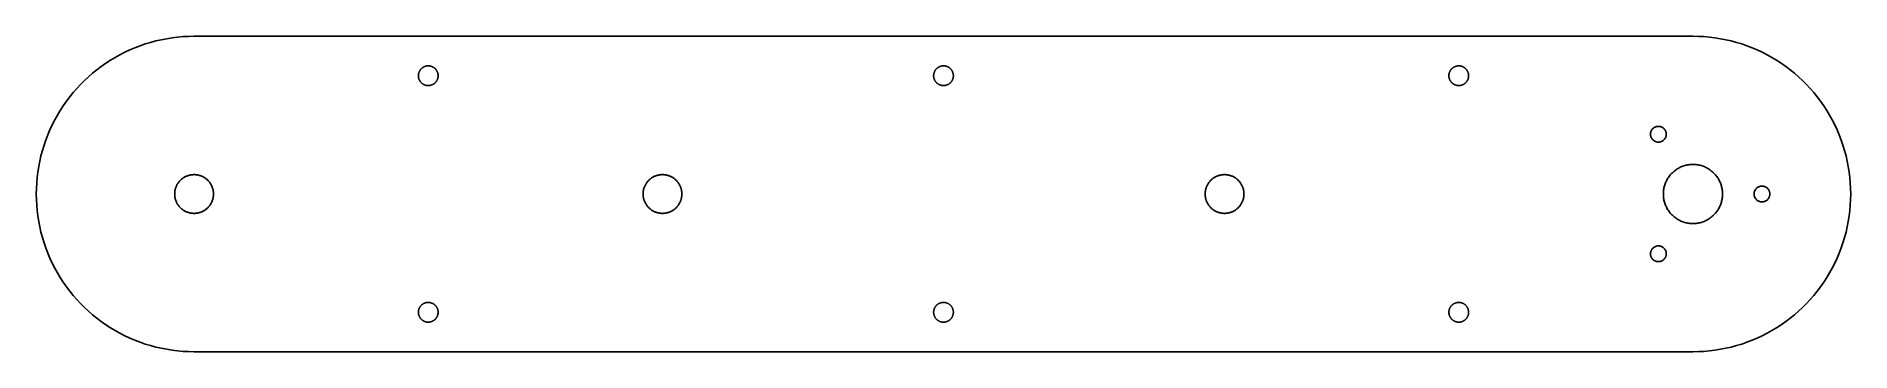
# Model space of a CAD drawing. Header units: metres. Extents: x -32 to 336, y -32 to 32.
import ezdxf

# ---------------------------------------------------------------- set-up
doc = ezdxf.new("R2010")
doc.units = ezdxf.units.M

msp = doc.modelspace()

# ---------------------------------------------------------------- linework, layer by layer
for p, q in [((-11.9874, 29.6699), (-13.0156, 29.2334)), ((-10.9446, 30.0702), (-11.9874, 29.6699)), ((-9.88853, 30.4338), (-10.9446, 30.0702)), ((-8.82039, 30.7604), (-9.88853, 30.4338)), ((-7.74149, 31.0495), (-8.82039, 30.7604)), ((-6.65317, 31.3007), (-7.74149, 31.0495)), ((-5.55673, 31.5138), (-6.65317, 31.3007)), ((-4.45354, 31.6886), (-5.55673, 31.5138)), ((-3.34491, 31.8247), (-4.45354, 31.6886)), ((-2.23219, 31.922), (-3.34491, 31.8247)), ((-1.11678, 31.9805), (-2.23219, 31.922)), ((0, 32), (-1.11678, 31.9805)), ((304, 32), (0, 32)), ((305.117, 31.9805), (304, 32)), ((306.232, 31.922), (305.117, 31.9805)), ((307.345, 31.8247), (306.232, 31.922)), ((308.454, 31.6886), (307.345, 31.8247)), ((309.557, 31.5138), (308.454, 31.6886)), ((310.653, 31.3007), (309.557, 31.5138)), ((311.741, 31.0495), (310.653, 31.3007)), ((312.82, 30.7604), (311.741, 31.0495)), ((313.889, 30.4338), (312.82, 30.7604)), ((314.945, 30.0702), (313.889, 30.4338)), ((315.987, 29.6699), (314.945, 30.0702)), ((317.016, 29.2334), (315.987, 29.6699)), ((-18.8091, 25.8885), (-19.7012, 25.2163)), ((-17.8942, 26.5292), (-18.8091, 25.8885)), ((-16.9574, 27.1375), (-17.8942, 26.5292)), ((-16, 27.7128), (-16.9574, 27.1375)), ((-15.0231, 28.2543), (-16, 27.7128)), ((-14.0279, 28.7614), (-15.0231, 28.2543)), ((-13.0156, 29.2334), (-14.0279, 28.7614)), ((46.5, 25.732), (46.5611, 25.7659)), ((46.5611, 25.7659), (46.6233, 25.7976)), ((46.6233, 25.7976), (46.6865, 25.8271)), ((46.6865, 25.8271), (46.7508, 25.8544)), ((46.7508, 25.8544), (46.816, 25.8794)), ((46.816, 25.8794), (46.882, 25.9021)), ((46.882, 25.9021), (46.9487, 25.9225)), ((46.9487, 25.9225), (47.0162, 25.9406)), ((47.0162, 25.9406), (47.0842, 25.9563)), ((47.0842, 25.9563), (47.1527, 25.9696)), ((47.1527, 25.9696), (47.2217, 25.9805)), ((47.2217, 25.9805), (47.291, 25.989)), ((47.291, 25.989), (47.3605, 25.9951)), ((47.3605, 25.9951), (47.4302, 25.9988)), ((47.4302, 25.9988), (47.5, 26)), ((47.5, 26), (47.5698, 25.9988)), ((47.5698, 25.9988), (47.6395, 25.9951)), ((47.6395, 25.9951), (47.709, 25.989)), ((47.709, 25.989), (47.7783, 25.9805)), ((47.7783, 25.9805), (47.8473, 25.9696)), ((47.8473, 25.9696), (47.9158, 25.9563)), ((47.9158, 25.9563), (47.9838, 25.9406)), ((47.9838, 25.9406), (48.0513, 25.9225)), ((48.0513, 25.9225), (48.118, 25.9021)), ((48.118, 25.9021), (48.184, 25.8794)), ((48.184, 25.8794), (48.2492, 25.8544)), ((48.2492, 25.8544), (48.3135, 25.8271)), ((48.3135, 25.8271), (48.3767, 25.7976)), ((48.3767, 25.7976), (48.4389, 25.7659)), ((48.4389, 25.7659), (48.5, 25.732)), ((151, 25.732), (151.061, 25.7659)), ((151.061, 25.7659), (151.123, 25.7976)), ((151.123, 25.7976), (151.187, 25.8271)), ((151.187, 25.8271), (151.251, 25.8544)), ((151.251, 25.8544), (151.316, 25.8794)), ((151.316, 25.8794), (151.382, 25.9021)), ((151.382, 25.9021), (151.449, 25.9225)), ((151.449, 25.9225), (151.516, 25.9406)), ((151.516, 25.9406), (151.584, 25.9563)), ((151.584, 25.9563), (151.653, 25.9696)), ((151.653, 25.9696), (151.722, 25.9805)), ((151.722, 25.9805), (151.791, 25.989)), ((151.791, 25.989), (151.86, 25.9951)), ((151.86, 25.9951), (151.93, 25.9988)), ((151.93, 25.9988), (152, 26)), ((152, 26), (152.07, 25.9988)), ((152.07, 25.9988), (152.14, 25.9951)), ((152.14, 25.9951), (152.209, 25.989)), ((152.209, 25.989), (152.278, 25.9805)), ((152.278, 25.9805), (152.347, 25.9696)), ((152.347, 25.9696), (152.416, 25.9563)), ((152.416, 25.9563), (152.484, 25.9406)), ((152.484, 25.9406), (152.551, 25.9225)), ((152.551, 25.9225), (152.618, 25.9021)), ((152.618, 25.9021), (152.684, 25.8794)), ((152.684, 25.8794), (152.749, 25.8544)), ((152.749, 25.8544), (152.813, 25.8271)), ((152.813, 25.8271), (152.877, 25.7976)), ((152.877, 25.7976), (152.939, 25.7659)), ((152.939, 25.7659), (153, 25.732)), ((255.5, 25.732), (255.561, 25.7659)), ((255.561, 25.7659), (255.623, 25.7976)), ((255.623, 25.7976), (255.687, 25.8271)), ((255.687, 25.8271), (255.751, 25.8544)), ((255.751, 25.8544), (255.816, 25.8794)), ((255.816, 25.8794), (255.882, 25.9021)), ((255.882, 25.9021), (255.949, 25.9225)), ((255.949, 25.9225), (256.016, 25.9406)), ((256.016, 25.9406), (256.084, 25.9563)), ((256.084, 25.9563), (256.153, 25.9696)), ((256.153, 25.9696), (256.222, 25.9805)), ((256.222, 25.9805), (256.291, 25.989)), ((256.291, 25.989), (256.36, 25.9951)), ((256.36, 25.9951), (256.43, 25.9988)), ((256.43, 25.9988), (256.5, 26)), ((256.5, 26), (256.57, 25.9988)), ((256.57, 25.9988), (256.64, 25.9951)), ((256.64, 25.9951), (256.709, 25.989)), ((256.709, 25.989), (256.778, 25.9805)), ((256.778, 25.9805), (256.847, 25.9696)), ((256.847, 25.9696), (256.916, 25.9563)), ((256.916, 25.9563), (256.984, 25.9406)), ((256.984, 25.9406), (257.051, 25.9225)), ((257.051, 25.9225), (257.118, 25.9021)), ((257.118, 25.9021), (257.184, 25.8794)), ((257.184, 25.8794), (257.249, 25.8544)), ((257.249, 25.8544), (257.313, 25.8271)), ((257.313, 25.8271), (257.377, 25.7976)), ((257.377, 25.7976), (257.439, 25.7659)), ((257.439, 25.7659), (257.5, 25.732)), ((318.028, 28.7614), (317.016, 29.2334)), ((319.023, 28.2543), (318.028, 28.7614)), ((320, 27.7128), (319.023, 28.2543)), ((320.957, 27.1375), (320, 27.7128)), ((321.894, 26.5292), (320.957, 27.1375)), ((322.809, 25.8885), (321.894, 26.5292)), ((323.701, 25.2163), (322.809, 25.8885)), ((-23.0189, 22.2291), (-23.7806, 21.4122)), ((-22.2291, 23.0189), (-23.0189, 22.2291)), ((-21.4122, 23.7806), (-22.2291, 23.0189)), ((-20.5692, 24.5134), (-21.4122, 23.7806)), ((-19.7012, 25.2163), (-20.5692, 24.5134)), ((45.5, 24), (45.5012, 24.0698)), ((45.5012, 23.9302), (45.5, 24)), ((45.5012, 24.0698), (45.5049, 24.1395)), ((45.5049, 23.8605), (45.5012, 23.9302)), ((45.5049, 24.1395), (45.511, 24.209)), ((45.511, 23.7909), (45.5049, 23.8605)), ((45.511, 24.209), (45.5195, 24.2783)), ((45.5195, 23.7216), (45.511, 23.7909)), ((45.5195, 24.2783), (45.5304, 24.3473)), ((45.5304, 23.6527), (45.5195, 23.7216)), ((45.5304, 24.3473), (45.5437, 24.4158)), ((45.5437, 23.5842), (45.5304, 23.6527)), ((45.5437, 24.4158), (45.5594, 24.4838)), ((45.5594, 23.5161), (45.5437, 23.5842)), ((45.5594, 24.4838), (45.5775, 24.5513)), ((45.5775, 23.4487), (45.5594, 23.5161)), ((45.5775, 24.5513), (45.5979, 24.618)), ((45.5979, 23.382), (45.5775, 23.4487)), ((45.5979, 24.618), (45.6206, 24.684)), ((45.6206, 23.3159), (45.5979, 23.382)), ((45.6206, 24.684), (45.6456, 24.7492)), ((45.6456, 23.2508), (45.6206, 23.3159)), ((45.6456, 24.7492), (45.6729, 24.8135)), ((45.6729, 23.1865), (45.6456, 23.2508)), ((45.6729, 24.8135), (45.7024, 24.8767)), ((45.7024, 23.1232), (45.6729, 23.1865)), ((45.7024, 24.8767), (45.7341, 24.9389)), ((45.7341, 23.0611), (45.7024, 23.1232)), ((45.7341, 24.9389), (45.768, 25)), ((45.768, 23), (45.7341, 23.0611)), ((45.768, 25), (45.8039, 25.0598)), ((45.8039, 22.9402), (45.768, 23)), ((45.8039, 25.0598), (45.8419, 25.1184)), ((45.8419, 22.8816), (45.8039, 22.9402)), ((45.8419, 25.1184), (45.882, 25.1756)), ((45.882, 22.8244), (45.8419, 22.8816)), ((45.882, 25.1756), (45.924, 25.2313)), ((45.924, 22.7687), (45.882, 22.8244)), ((45.924, 25.2313), (45.9679, 25.2856)), ((45.9679, 22.7144), (45.924, 22.7687)), ((45.9679, 25.2856), (46.0137, 25.3383)), ((46.0137, 22.6617), (45.9679, 22.7144)), ((46.0137, 25.3383), (46.0613, 25.3893)), ((46.0613, 22.6107), (46.0137, 22.6617)), ((46.0613, 25.3893), (46.1107, 25.4387)), ((46.1107, 22.5613), (46.0613, 22.6107)), ((46.1107, 25.4387), (46.1617, 25.4863)), ((46.1617, 22.5137), (46.1107, 22.5613)), ((46.1617, 25.4863), (46.2144, 25.5321)), ((46.2144, 22.4679), (46.1617, 22.5137)), ((46.2144, 25.5321), (46.2687, 25.576)), ((46.2687, 22.424), (46.2144, 22.4679)), ((46.2687, 25.576), (46.3244, 25.618)), ((46.3244, 22.382), (46.2687, 22.424)), ((46.3244, 25.618), (46.3816, 25.6581)), ((46.3816, 22.3419), (46.3244, 22.382)), ((46.3816, 25.6581), (46.4402, 25.6961)), ((46.4402, 22.3039), (46.3816, 22.3419)), ((46.4402, 25.6961), (46.5, 25.732)), ((46.5, 22.2679), (46.4402, 22.3039)), ((46.5611, 22.2341), (46.5, 22.2679)), ((46.6233, 22.2024), (46.5611, 22.2341)), ((46.6865, 22.1729), (46.6233, 22.2024)), ((46.7508, 22.1456), (46.6865, 22.1729)), ((46.816, 22.1206), (46.7508, 22.1456)), ((46.882, 22.0979), (46.816, 22.1206)), ((46.9487, 22.0775), (46.882, 22.0979)), ((48.118, 22.0979), (48.0513, 22.0775)), ((48.184, 22.1206), (48.118, 22.0979)), ((48.2492, 22.1456), (48.184, 22.1206)), ((48.3135, 22.1729), (48.2492, 22.1456)), ((48.3767, 22.2024), (48.3135, 22.1729)), ((48.4389, 22.2341), (48.3767, 22.2024)), ((48.5, 22.2679), (48.4389, 22.2341)), ((48.5, 25.732), (48.5598, 25.6961)), ((48.5598, 22.3039), (48.5, 22.2679)), ((48.5598, 25.6961), (48.6184, 25.6581)), ((48.6184, 22.3419), (48.5598, 22.3039)), ((48.6184, 25.6581), (48.6756, 25.618)), ((48.6756, 22.382), (48.6184, 22.3419)), ((48.6756, 25.618), (48.7313, 25.576)), ((48.7313, 22.424), (48.6756, 22.382)), ((48.7313, 25.576), (48.7856, 25.5321)), ((48.7856, 22.4679), (48.7313, 22.424)), ((48.7856, 25.5321), (48.8383, 25.4863)), ((48.8383, 22.5137), (48.7856, 22.4679)), ((48.8383, 25.4863), (48.8893, 25.4387)), ((48.8893, 22.5613), (48.8383, 22.5137)), ((48.8893, 25.4387), (48.9387, 25.3893)), ((48.9387, 22.6107), (48.8893, 22.5613)), ((48.9387, 25.3893), (48.9863, 25.3383)), ((48.9863, 22.6617), (48.9387, 22.6107)), ((48.9863, 25.3383), (49.0321, 25.2856)), ((49.0321, 22.7144), (48.9863, 22.6617)), ((49.0321, 25.2856), (49.076, 25.2313)), ((49.076, 22.7687), (49.0321, 22.7144)), ((49.076, 25.2313), (49.118, 25.1756)), ((49.118, 22.8244), (49.076, 22.7687)), ((49.118, 25.1756), (49.1581, 25.1184)), ((49.1581, 22.8816), (49.118, 22.8244)), ((49.1581, 25.1184), (49.1961, 25.0598)), ((49.1961, 22.9402), (49.1581, 22.8816)), ((49.1961, 25.0598), (49.232, 25)), ((49.232, 23), (49.1961, 22.9402)), ((49.232, 25), (49.2659, 24.9389)), ((49.2659, 23.0611), (49.232, 23)), ((49.2659, 24.9389), (49.2976, 24.8767)), ((49.2976, 23.1232), (49.2659, 23.0611)), ((49.2976, 24.8767), (49.3271, 24.8135)), ((49.3271, 23.1865), (49.2976, 23.1232)), ((49.3271, 24.8135), (49.3544, 24.7492)), ((49.3544, 23.2508), (49.3271, 23.1865)), ((49.3544, 24.7492), (49.3794, 24.684)), ((49.3794, 23.3159), (49.3544, 23.2508)), ((49.3794, 24.684), (49.4021, 24.618)), ((49.4021, 23.382), (49.3794, 23.3159)), ((49.4021, 24.618), (49.4225, 24.5513)), ((49.4225, 23.4487), (49.4021, 23.382)), ((49.4225, 24.5513), (49.4406, 24.4838)), ((49.4406, 23.5161), (49.4225, 23.4487)), ((49.4406, 24.4838), (49.4563, 24.4158)), ((49.4563, 23.5842), (49.4406, 23.5161)), ((49.4563, 24.4158), (49.4696, 24.3473)), ((49.4696, 23.6527), (49.4563, 23.5842)), ((49.4696, 24.3473), (49.4805, 24.2783)), ((49.4805, 23.7216), (49.4696, 23.6527)), ((49.4805, 24.2783), (49.489, 24.209)), ((49.489, 23.7909), (49.4805, 23.7216)), ((49.489, 24.209), (49.4951, 24.1395)), ((49.4951, 23.8605), (49.489, 23.7909)), ((49.4951, 24.1395), (49.4988, 24.0698)), ((49.4988, 23.9302), (49.4951, 23.8605)), ((49.4988, 24.0698), (49.5, 24)), ((49.5, 24), (49.4988, 23.9302)), ((150, 24), (150.001, 24.0698)), ((150.001, 23.9302), (150, 24)), ((150.001, 24.0698), (150.005, 24.1395)), ((150.005, 23.8605), (150.001, 23.9302)), ((150.005, 24.1395), (150.011, 24.209)), ((150.011, 23.7909), (150.005, 23.8605)), ((150.011, 24.209), (150.019, 24.2783)), ((150.019, 23.7216), (150.011, 23.7909)), ((150.019, 24.2783), (150.03, 24.3473)), ((150.03, 23.6527), (150.019, 23.7216)), ((150.03, 24.3473), (150.044, 24.4158)), ((150.044, 23.5842), (150.03, 23.6527)), ((150.044, 24.4158), (150.059, 24.4838)), ((150.059, 23.5161), (150.044, 23.5842)), ((150.059, 24.4838), (150.077, 24.5513)), ((150.077, 23.4487), (150.059, 23.5161)), ((150.077, 24.5513), (150.098, 24.618)), ((150.098, 23.382), (150.077, 23.4487)), ((150.098, 24.618), (150.121, 24.684)), ((150.121, 23.3159), (150.098, 23.382)), ((150.121, 24.684), (150.146, 24.7492)), ((150.146, 23.2508), (150.121, 23.3159)), ((150.146, 24.7492), (150.173, 24.8135)), ((150.173, 23.1865), (150.146, 23.2508)), ((150.173, 24.8135), (150.202, 24.8767)), ((150.202, 23.1232), (150.173, 23.1865)), ((150.202, 24.8767), (150.234, 24.9389)), ((150.234, 23.0611), (150.202, 23.1232)), ((150.234, 24.9389), (150.268, 25)), ((150.268, 23), (150.234, 23.0611)), ((150.268, 25), (150.304, 25.0598)), ((150.304, 22.9402), (150.268, 23)), ((150.304, 25.0598), (150.342, 25.1184)), ((150.342, 22.8816), (150.304, 22.9402)), ((150.342, 25.1184), (150.382, 25.1756)), ((150.382, 22.8244), (150.342, 22.8816)), ((150.382, 25.1756), (150.424, 25.2313)), ((150.424, 22.7687), (150.382, 22.8244)), ((150.424, 25.2313), (150.468, 25.2856)), ((150.468, 22.7144), (150.424, 22.7687)), ((150.468, 25.2856), (150.514, 25.3383)), ((150.514, 22.6617), (150.468, 22.7144)), ((150.514, 25.3383), (150.561, 25.3893)), ((150.561, 22.6107), (150.514, 22.6617)), ((150.561, 25.3893), (150.611, 25.4387)), ((150.611, 22.5613), (150.561, 22.6107)), ((150.611, 25.4387), (150.662, 25.4863)), ((150.662, 22.5137), (150.611, 22.5613)), ((150.662, 25.4863), (150.714, 25.5321)), ((150.714, 22.4679), (150.662, 22.5137)), ((150.714, 25.5321), (150.769, 25.576)), ((150.769, 22.424), (150.714, 22.4679)), ((150.769, 25.576), (150.824, 25.618)), ((150.824, 22.382), (150.769, 22.424)), ((150.824, 25.618), (150.882, 25.6581)), ((150.882, 22.3419), (150.824, 22.382)), ((150.882, 25.6581), (150.94, 25.6961)), ((150.94, 22.3039), (150.882, 22.3419)), ((150.94, 25.6961), (151, 25.732)), ((151, 22.2679), (150.94, 22.3039)), ((151.061, 22.2341), (151, 22.2679)), ((151.123, 22.2024), (151.061, 22.2341)), ((151.187, 22.1729), (151.123, 22.2024)), ((151.251, 22.1456), (151.187, 22.1729)), ((151.316, 22.1206), (151.251, 22.1456)), ((151.382, 22.0979), (151.316, 22.1206)), ((151.449, 22.0775), (151.382, 22.0979)), ((152.618, 22.0979), (152.551, 22.0775)), ((152.684, 22.1206), (152.618, 22.0979)), ((152.749, 22.1456), (152.684, 22.1206)), ((152.813, 22.1729), (152.749, 22.1456)), ((152.877, 22.2024), (152.813, 22.1729)), ((152.939, 22.2341), (152.877, 22.2024)), ((153, 22.2679), (152.939, 22.2341)), ((153, 25.732), (153.06, 25.6961)), ((153.06, 22.3039), (153, 22.2679)), ((153.06, 25.6961), (153.118, 25.6581)), ((153.118, 22.3419), (153.06, 22.3039)), ((153.118, 25.6581), (153.176, 25.618)), ((153.176, 22.382), (153.118, 22.3419)), ((153.176, 25.618), (153.231, 25.576)), ((153.231, 22.424), (153.176, 22.382)), ((153.231, 25.576), (153.286, 25.5321)), ((153.286, 22.4679), (153.231, 22.424)), ((153.286, 25.5321), (153.338, 25.4863)), ((153.338, 22.5137), (153.286, 22.4679)), ((153.338, 25.4863), (153.389, 25.4387)), ((153.389, 22.5613), (153.338, 22.5137)), ((153.389, 25.4387), (153.439, 25.3893)), ((153.439, 22.6107), (153.389, 22.5613)), ((153.439, 25.3893), (153.486, 25.3383)), ((153.486, 22.6617), (153.439, 22.6107)), ((153.486, 25.3383), (153.532, 25.2856)), ((153.532, 22.7144), (153.486, 22.6617)), ((153.532, 25.2856), (153.576, 25.2313)), ((153.576, 22.7687), (153.532, 22.7144)), ((153.576, 25.2313), (153.618, 25.1756)), ((153.618, 22.8244), (153.576, 22.7687)), ((153.618, 25.1756), (153.658, 25.1184)), ((153.658, 22.8816), (153.618, 22.8244)), ((153.658, 25.1184), (153.696, 25.0598)), ((153.696, 22.9402), (153.658, 22.8816)), ((153.696, 25.0598), (153.732, 25)), ((153.732, 23), (153.696, 22.9402)), ((153.732, 25), (153.766, 24.9389)), ((153.766, 23.0611), (153.732, 23)), ((153.766, 24.9389), (153.798, 24.8767)), ((153.798, 23.1232), (153.766, 23.0611)), ((153.798, 24.8767), (153.827, 24.8135)), ((153.827, 23.1865), (153.798, 23.1232)), ((153.827, 24.8135), (153.854, 24.7492)), ((153.854, 23.2508), (153.827, 23.1865)), ((153.854, 24.7492), (153.879, 24.684)), ((153.879, 23.3159), (153.854, 23.2508)), ((153.879, 24.684), (153.902, 24.618)), ((153.902, 23.382), (153.879, 23.3159)), ((153.902, 24.618), (153.923, 24.5513)), ((153.923, 23.4487), (153.902, 23.382)), ((153.923, 24.5513), (153.941, 24.4838)), ((153.941, 23.5161), (153.923, 23.4487)), ((153.941, 24.4838), (153.956, 24.4158)), ((153.956, 23.5842), (153.941, 23.5161)), ((153.956, 24.4158), (153.97, 24.3473)), ((153.97, 23.6527), (153.956, 23.5842)), ((153.97, 24.3473), (153.981, 24.2783)), ((153.981, 23.7216), (153.97, 23.6527)), ((153.981, 24.2783), (153.989, 24.209)), ((153.989, 23.7909), (153.981, 23.7216)), ((153.989, 24.209), (153.995, 24.1395)), ((153.995, 23.8605), (153.989, 23.7909)), ((153.995, 24.1395), (153.999, 24.0698)), ((153.999, 23.9302), (153.995, 23.8605)), ((153.999, 24.0698), (154, 24)), ((154, 24), (153.999, 23.9302)), ((254.5, 24), (254.501, 24.0698)), ((254.501, 23.9302), (254.5, 24)), ((254.501, 24.0698), (254.505, 24.1395)), ((254.505, 23.8605), (254.501, 23.9302)), ((254.505, 24.1395), (254.511, 24.209)), ((254.511, 23.7909), (254.505, 23.8605)), ((254.511, 24.209), (254.519, 24.2783)), ((254.519, 23.7216), (254.511, 23.7909)), ((254.519, 24.2783), (254.53, 24.3473)), ((254.53, 23.6527), (254.519, 23.7216)), ((254.53, 24.3473), (254.544, 24.4158)), ((254.544, 23.5842), (254.53, 23.6527)), ((254.544, 24.4158), (254.559, 24.4838)), ((254.559, 23.5161), (254.544, 23.5842)), ((254.559, 24.4838), (254.577, 24.5513)), ((254.577, 23.4487), (254.559, 23.5161)), ((254.577, 24.5513), (254.598, 24.618)), ((254.598, 23.382), (254.577, 23.4487)), ((254.598, 24.618), (254.621, 24.684)), ((254.621, 23.3159), (254.598, 23.382)), ((254.621, 24.684), (254.646, 24.7492)), ((254.646, 23.2508), (254.621, 23.3159)), ((254.646, 24.7492), (254.673, 24.8135)), ((254.673, 23.1865), (254.646, 23.2508)), ((254.673, 24.8135), (254.702, 24.8767)), ((254.702, 23.1232), (254.673, 23.1865)), ((254.702, 24.8767), (254.734, 24.9389)), ((254.734, 23.0611), (254.702, 23.1232)), ((254.734, 24.9389), (254.768, 25)), ((254.768, 23), (254.734, 23.0611)), ((254.768, 25), (254.804, 25.0598)), ((254.804, 22.9402), (254.768, 23)), ((254.804, 25.0598), (254.842, 25.1184)), ((254.842, 22.8816), (254.804, 22.9402)), ((254.842, 25.1184), (254.882, 25.1756)), ((254.882, 22.8244), (254.842, 22.8816)), ((254.882, 25.1756), (254.924, 25.2313)), ((254.924, 22.7687), (254.882, 22.8244)), ((254.924, 25.2313), (254.968, 25.2856)), ((254.968, 22.7144), (254.924, 22.7687)), ((254.968, 25.2856), (255.014, 25.3383)), ((255.014, 22.6617), (254.968, 22.7144)), ((255.014, 25.3383), (255.061, 25.3893)), ((255.061, 22.6107), (255.014, 22.6617)), ((255.061, 25.3893), (255.111, 25.4387)), ((255.111, 22.5613), (255.061, 22.6107)), ((255.111, 25.4387), (255.162, 25.4863)), ((255.162, 22.5137), (255.111, 22.5613)), ((255.162, 25.4863), (255.214, 25.5321)), ((255.214, 22.4679), (255.162, 22.5137)), ((255.214, 25.5321), (255.269, 25.576)), ((255.269, 22.424), (255.214, 22.4679)), ((255.269, 25.576), (255.324, 25.618)), ((255.324, 22.382), (255.269, 22.424)), ((255.324, 25.618), (255.382, 25.6581)), ((255.382, 22.3419), (255.324, 22.382)), ((255.382, 25.6581), (255.44, 25.6961)), ((255.44, 22.3039), (255.382, 22.3419)), ((255.44, 25.6961), (255.5, 25.732)), ((255.5, 22.2679), (255.44, 22.3039)), ((255.561, 22.2341), (255.5, 22.2679)), ((255.623, 22.2024), (255.561, 22.2341)), ((255.687, 22.1729), (255.623, 22.2024)), ((255.751, 22.1456), (255.687, 22.1729)), ((255.816, 22.1206), (255.751, 22.1456)), ((255.882, 22.0979), (255.816, 22.1206)), ((255.949, 22.0775), (255.882, 22.0979)), ((257.118, 22.0979), (257.051, 22.0775)), ((257.184, 22.1206), (257.118, 22.0979)), ((257.249, 22.1456), (257.184, 22.1206)), ((257.313, 22.1729), (257.249, 22.1456)), ((257.377, 22.2024), (257.313, 22.1729)), ((257.439, 22.2341), (257.377, 22.2024)), ((257.5, 22.2679), (257.439, 22.2341)), ((257.5, 25.732), (257.56, 25.6961)), ((257.56, 22.3039), (257.5, 22.2679)), ((257.56, 25.6961), (257.618, 25.6581)), ((257.618, 22.3419), (257.56, 22.3039)), ((257.618, 25.6581), (257.676, 25.618)), ((257.676, 22.382), (257.618, 22.3419)), ((257.676, 25.618), (257.731, 25.576)), ((257.731, 22.424), (257.676, 22.382)), ((257.731, 25.576), (257.786, 25.5321)), ((257.786, 22.4679), (257.731, 22.424)), ((257.786, 25.5321), (257.838, 25.4863)), ((257.838, 22.5137), (257.786, 22.4679)), ((257.838, 25.4863), (257.889, 25.4387)), ((257.889, 22.5613), (257.838, 22.5137)), ((257.889, 25.4387), (257.939, 25.3893)), ((257.939, 22.6107), (257.889, 22.5613)), ((257.939, 25.3893), (257.986, 25.3383)), ((257.986, 22.6617), (257.939, 22.6107)), ((257.986, 25.3383), (258.032, 25.2856)), ((258.032, 22.7144), (257.986, 22.6617)), ((258.032, 25.2856), (258.076, 25.2313)), ((258.076, 22.7687), (258.032, 22.7144)), ((258.076, 25.2313), (258.118, 25.1756)), ((258.118, 22.8244), (258.076, 22.7687)), ((258.118, 25.1756), (258.158, 25.1184)), ((258.158, 22.8816), (258.118, 22.8244)), ((258.158, 25.1184), (258.196, 25.0598)), ((258.196, 22.9402), (258.158, 22.8816)), ((258.196, 25.0598), (258.232, 25)), ((258.232, 23), (258.196, 22.9402)), ((258.232, 25), (258.266, 24.9389)), ((258.266, 23.0611), (258.232, 23)), ((258.266, 24.9389), (258.298, 24.8767)), ((258.298, 23.1232), (258.266, 23.0611)), ((258.298, 24.8767), (258.327, 24.8135)), ((258.327, 23.1865), (258.298, 23.1232)), ((258.327, 24.8135), (258.354, 24.7492)), ((258.354, 23.2508), (258.327, 23.1865)), ((258.354, 24.7492), (258.379, 24.684)), ((258.379, 23.3159), (258.354, 23.2508)), ((258.379, 24.684), (258.402, 24.618)), ((258.402, 23.382), (258.379, 23.3159)), ((258.402, 24.618), (258.423, 24.5513)), ((258.423, 23.4487), (258.402, 23.382)), ((258.423, 24.5513), (258.441, 24.4838)), ((258.441, 23.5161), (258.423, 23.4487)), ((258.441, 24.4838), (258.456, 24.4158)), ((258.456, 23.5842), (258.441, 23.5161)), ((258.456, 24.4158), (258.47, 24.3473)), ((258.47, 23.6527), (258.456, 23.5842)), ((258.47, 24.3473), (258.481, 24.2783)), ((258.481, 23.7216), (258.47, 23.6527)), ((258.481, 24.2783), (258.489, 24.209)), ((258.489, 23.7909), (258.481, 23.7216)), ((258.489, 24.209), (258.495, 24.1395)), ((258.495, 23.8605), (258.489, 23.7909)), ((258.495, 24.1395), (258.499, 24.0698)), ((258.499, 23.9302), (258.495, 23.8605)), ((258.499, 24.0698), (258.5, 24)), ((258.5, 24), (258.499, 23.9302)), ((324.569, 24.5134), (323.701, 25.2163)), ((325.412, 23.7806), (324.569, 24.5134)), ((326.229, 23.0189), (325.412, 23.7806)), ((327.019, 22.2291), (326.229, 23.0189)), ((327.781, 21.4122), (327.019, 22.2291)), ((-25.8885, 18.8091), (-26.5292, 17.8942)), ((-25.2163, 19.7012), (-25.8885, 18.8091)), ((-24.5134, 20.5692), (-25.2163, 19.7012)), ((-23.7806, 21.4122), (-24.5134, 20.5692)), ((47.0162, 22.0594), (46.9487, 22.0775)), ((47.0842, 22.0437), (47.0162, 22.0594)), ((47.1527, 22.0304), (47.0842, 22.0437)), ((47.2217, 22.0195), (47.1527, 22.0304)), ((47.291, 22.011), (47.2217, 22.0195)), ((47.3605, 22.0049), (47.291, 22.011)), ((47.4302, 22.0012), (47.3605, 22.0049)), ((47.5, 22), (47.4302, 22.0012)), ((47.5698, 22.0012), (47.5, 22)), ((47.6395, 22.0049), (47.5698, 22.0012)), ((47.709, 22.011), (47.6395, 22.0049)), ((47.7783, 22.0195), (47.709, 22.011)), ((47.8473, 22.0304), (47.7783, 22.0195)), ((47.9158, 22.0437), (47.8473, 22.0304)), ((47.9838, 22.0594), (47.9158, 22.0437)), ((48.0513, 22.0775), (47.9838, 22.0594)), ((151.516, 22.0594), (151.449, 22.0775)), ((151.584, 22.0437), (151.516, 22.0594)), ((151.653, 22.0304), (151.584, 22.0437)), ((151.722, 22.0195), (151.653, 22.0304)), ((151.791, 22.011), (151.722, 22.0195)), ((151.86, 22.0049), (151.791, 22.011)), ((151.93, 22.0012), (151.86, 22.0049)), ((152, 22), (151.93, 22.0012)), ((152.07, 22.0012), (152, 22)), ((152.14, 22.0049), (152.07, 22.0012)), ((152.209, 22.011), (152.14, 22.0049)), ((152.278, 22.0195), (152.209, 22.011)), ((152.347, 22.0304), (152.278, 22.0195)), ((152.416, 22.0437), (152.347, 22.0304)), ((152.484, 22.0594), (152.416, 22.0437)), ((152.551, 22.0775), (152.484, 22.0594)), ((256.016, 22.0594), (255.949, 22.0775)), ((256.084, 22.0437), (256.016, 22.0594)), ((256.153, 22.0304), (256.084, 22.0437)), ((256.222, 22.0195), (256.153, 22.0304)), ((256.291, 22.011), (256.222, 22.0195)), ((256.36, 22.0049), (256.291, 22.011)), ((256.43, 22.0012), (256.36, 22.0049)), ((256.5, 22), (256.43, 22.0012)), ((256.57, 22.0012), (256.5, 22)), ((256.64, 22.0049), (256.57, 22.0012)), ((256.709, 22.011), (256.64, 22.0049)), ((256.778, 22.0195), (256.709, 22.011)), ((256.847, 22.0304), (256.778, 22.0195)), ((256.916, 22.0437), (256.847, 22.0304)), ((256.984, 22.0594), (256.916, 22.0437)), ((257.051, 22.0775), (256.984, 22.0594)), ((328.513, 20.5692), (327.781, 21.4122)), ((329.216, 19.7012), (328.513, 20.5692)), ((329.889, 18.8091), (329.216, 19.7012)), ((330.529, 17.8942), (329.889, 18.8091)), ((-28.2543, 15.0231), (-28.7614, 14.0279)), ((-27.7128, 16), (-28.2543, 15.0231)), ((-27.1375, 16.9574), (-27.7128, 16)), ((-26.5292, 17.8942), (-27.1375, 16.9574)), ((331.138, 16.9574), (330.529, 17.8942)), ((331.713, 16), (331.138, 16.9574)), ((332.254, 15.0231), (331.713, 16)), ((332.761, 14.0279), (332.254, 15.0231)), ((-29.6699, 11.9874), (-30.0702, 10.9446)), ((-29.2334, 13.0156), (-29.6699, 11.9874)), ((-28.7614, 14.0279), (-29.2334, 13.0156)), ((295.401, 12.1802), (295.409, 12.2916)), ((295.401, 12.0685), (295.401, 12.1802)), ((295.409, 11.9571), (295.401, 12.0685)), ((295.409, 12.2916), (295.424, 12.4022)), ((295.424, 11.8465), (295.409, 11.9571)), ((295.424, 12.4022), (295.448, 12.5114)), ((295.448, 11.7373), (295.424, 11.8465)), ((295.448, 12.5114), (295.478, 12.6188)), ((295.478, 11.6299), (295.448, 11.7373)), ((295.478, 12.6188), (295.517, 12.7237)), ((295.517, 11.525), (295.478, 11.6299)), ((295.517, 12.7237), (295.562, 12.8257)), ((295.562, 11.423), (295.517, 11.525)), ((295.562, 12.8257), (295.614, 12.9243)), ((295.614, 11.3243), (295.562, 11.423)), ((295.614, 12.9243), (295.674, 13.0191)), ((295.674, 11.2296), (295.614, 11.3243)), ((295.674, 13.0191), (295.739, 13.1094)), ((295.739, 11.1393), (295.674, 11.2296)), ((295.739, 13.1094), (295.811, 13.195)), ((295.811, 11.0537), (295.739, 11.1393)), ((295.811, 13.195), (295.889, 13.2753)), ((295.889, 10.9734), (295.811, 11.0537)), ((295.889, 13.2753), (295.972, 13.35)), ((295.972, 13.35), (296.06, 13.4188)), ((296.06, 13.4188), (296.152, 13.4812)), ((296.152, 13.4812), (296.249, 13.5371)), ((296.249, 13.5371), (296.349, 13.586)), ((296.349, 13.586), (296.453, 13.6279)), ((296.453, 13.6279), (296.559, 13.6624)), ((296.559, 13.6624), (296.667, 13.6894)), ((296.667, 13.6894), (296.777, 13.7088)), ((296.777, 13.7088), (296.888, 13.7204)), ((296.888, 13.7204), (297, 13.7243)), ((297, 13.7243), (297.112, 13.7204)), ((297.112, 13.7204), (297.223, 13.7088)), ((297.223, 13.7088), (297.333, 13.6894)), ((297.333, 13.6894), (297.441, 13.6624)), ((297.441, 13.6624), (297.547, 13.6279)), ((297.547, 13.6279), (297.651, 13.586)), ((297.651, 13.586), (297.751, 13.5371)), ((297.751, 13.5371), (297.848, 13.4812)), ((297.848, 13.4812), (297.94, 13.4188)), ((297.94, 13.4188), (298.028, 13.35)), ((298.028, 13.35), (298.111, 13.2753)), ((298.111, 13.2753), (298.189, 13.195)), ((298.189, 11.0537), (298.111, 10.9734)), ((298.189, 13.195), (298.261, 13.1094)), ((298.261, 11.1393), (298.189, 11.0537)), ((298.261, 13.1094), (298.326, 13.0191)), ((298.326, 11.2296), (298.261, 11.1393)), ((298.326, 13.0191), (298.386, 12.9243)), ((298.386, 11.3243), (298.326, 11.2296)), ((298.386, 12.9243), (298.438, 12.8257)), ((298.438, 11.423), (298.386, 11.3243)), ((298.438, 12.8257), (298.484, 12.7237)), ((298.484, 11.525), (298.438, 11.423)), ((298.484, 12.7237), (298.522, 12.6188)), ((298.522, 11.6299), (298.484, 11.525)), ((298.522, 12.6188), (298.552, 12.5114)), ((298.552, 11.7373), (298.522, 11.6299)), ((298.552, 12.5114), (298.576, 12.4022)), ((298.576, 11.8465), (298.552, 11.7373)), ((298.576, 12.4022), (298.591, 12.2916)), ((298.591, 11.9571), (298.576, 11.8465)), ((298.591, 12.2916), (298.599, 12.1802)), ((298.599, 12.0685), (298.591, 11.9571)), ((298.599, 12.1802), (298.599, 12.0685)), ((333.233, 13.0156), (332.761, 14.0279)), ((333.67, 11.9874), (333.233, 13.0156)), ((334.07, 10.9446), (333.67, 11.9874)), ((-31.0495, 7.74149), (-31.3007, 6.65317)), ((-30.7604, 8.82039), (-31.0495, 7.74149)), ((-30.4338, 9.88853), (-30.7604, 8.82039)), ((-30.0702, 10.9446), (-30.4338, 9.88853)), ((295.972, 10.8987), (295.889, 10.9734)), ((296.06, 10.8299), (295.972, 10.8987)), ((296.152, 10.7675), (296.06, 10.8299)), ((296.249, 10.7116), (296.152, 10.7675)), ((296.349, 10.6627), (296.249, 10.7116)), ((296.453, 10.6208), (296.349, 10.6627)), ((296.559, 10.5863), (296.453, 10.6208)), ((296.667, 10.5593), (296.559, 10.5863)), ((296.777, 10.5399), (296.667, 10.5593)), ((296.888, 10.5282), (296.777, 10.5399)), ((297, 10.5244), (296.888, 10.5282)), ((297.112, 10.5282), (297, 10.5244)), ((297.223, 10.5399), (297.112, 10.5282)), ((297.333, 10.5593), (297.223, 10.5399)), ((297.441, 10.5863), (297.333, 10.5593)), ((297.547, 10.6208), (297.441, 10.5863)), ((297.651, 10.6627), (297.547, 10.6208)), ((297.751, 10.7116), (297.651, 10.6627)), ((297.848, 10.7675), (297.751, 10.7116)), ((297.94, 10.8299), (297.848, 10.7675)), ((298.028, 10.8987), (297.94, 10.8299)), ((298.111, 10.9734), (298.028, 10.8987)), ((334.434, 9.88853), (334.07, 10.9446)), ((334.76, 8.82039), (334.434, 9.88853)), ((335.049, 7.74149), (334.76, 8.82039)), ((335.301, 6.65317), (335.049, 7.74149)), ((-31.6886, 4.45354), (-31.8247, 3.34491)), ((-31.5138, 5.55673), (-31.6886, 4.45354)), ((-31.3007, 6.65317), (-31.5138, 5.55673)), ((-1.4722, 3.64383), (-1.34413, 3.69298)), ((-1.34413, 3.69298), (-1.21443, 3.73764)), ((-1.21443, 3.73764), (-1.08325, 3.77776)), ((-1.08325, 3.77776), (-0.950745, 3.81325)), ((-0.950745, 3.81325), (-0.817093, 3.84412)), ((-0.817093, 3.84412), (-0.682434, 3.87029)), ((-0.682434, 3.87029), (-0.546936, 3.89174)), ((-0.546936, 3.89174), (-0.410782, 3.90846)), ((-0.410782, 3.90846), (-0.274139, 3.92043)), ((-0.274139, 3.92043), (-0.137146, 3.9276)), ((-0.137146, 3.9276), (0, 3.92999)), ((0, 3.92999), (0.137146, 3.9276)), ((0.137146, 3.9276), (0.274139, 3.92043)), ((0.274139, 3.92043), (0.410782, 3.90846)), ((0.410782, 3.90846), (0.546936, 3.89174)), ((0.546936, 3.89174), (0.682434, 3.87029)), ((0.682434, 3.87029), (0.817093, 3.84412)), ((0.817093, 3.84412), (0.950745, 3.81325)), ((0.950745, 3.81325), (1.08325, 3.77776)), ((1.08325, 3.77776), (1.21443, 3.73764)), ((1.21443, 3.73764), (1.34413, 3.69298)), ((1.34413, 3.69298), (1.4722, 3.64383)), ((93.5278, 3.64383), (93.6559, 3.69298)), ((93.6559, 3.69298), (93.7856, 3.73764)), ((93.7856, 3.73764), (93.9167, 3.77776)), ((93.9167, 3.77776), (94.0492, 3.81325)), ((94.0492, 3.81325), (94.1829, 3.84412)), ((94.1829, 3.84412), (94.3176, 3.87029)), ((94.3176, 3.87029), (94.453, 3.89174)), ((94.453, 3.89174), (94.5892, 3.90846)), ((94.5892, 3.90846), (94.7258, 3.92043)), ((94.7258, 3.92043), (94.8628, 3.9276)), ((94.8628, 3.9276), (95, 3.92999)), ((95, 3.92999), (95.1371, 3.9276)), ((95.1371, 3.9276), (95.2741, 3.92043)), ((95.2741, 3.92043), (95.4108, 3.90846)), ((95.4108, 3.90846), (95.5469, 3.89174)), ((95.5469, 3.89174), (95.6824, 3.87029)), ((95.6824, 3.87029), (95.8171, 3.84412)), ((95.8171, 3.84412), (95.9507, 3.81325)), ((95.9507, 3.81325), (96.0833, 3.77776)), ((96.0833, 3.77776), (96.2144, 3.73764)), ((96.2144, 3.73764), (96.3441, 3.69298)), ((96.3441, 3.69298), (96.4722, 3.64383)), ((207.528, 3.64383), (207.656, 3.69298)), ((207.656, 3.69298), (207.786, 3.73764)), ((207.786, 3.73764), (207.917, 3.77776)), ((207.917, 3.77776), (208.049, 3.81325)), ((208.049, 3.81325), (208.183, 3.84412)), ((208.183, 3.84412), (208.318, 3.87029)), ((208.318, 3.87029), (208.453, 3.89174)), ((208.453, 3.89174), (208.589, 3.90846)), ((208.589, 3.90846), (208.726, 3.92043)), ((208.726, 3.92043), (208.863, 3.9276)), ((208.863, 3.9276), (209, 3.92999)), ((209, 3.92999), (209.137, 3.9276)), ((209.137, 3.9276), (209.274, 3.92043)), ((209.274, 3.92043), (209.411, 3.90846)), ((209.411, 3.90846), (209.547, 3.89174)), ((209.547, 3.89174), (209.682, 3.87029)), ((209.682, 3.87029), (209.817, 3.84412)), ((209.817, 3.84412), (209.951, 3.81325)), ((209.951, 3.81325), (210.083, 3.77776)), ((210.083, 3.77776), (210.214, 3.73764)), ((210.214, 3.73764), (210.344, 3.69298)), ((210.344, 3.69298), (210.472, 3.64383)), ((299.146, 3.5267), (299.272, 3.69395)), ((299.272, 3.69395), (299.404, 3.85672)), ((299.404, 3.85672), (299.541, 4.01477)), ((299.541, 4.01477), (299.684, 4.16794)), ((299.684, 4.16794), (299.832, 4.31602)), ((299.832, 4.31602), (299.985, 4.45886)), ((299.985, 4.45886), (300.143, 4.59625)), ((300.143, 4.59625), (300.306, 4.72806)), ((300.306, 4.72806), (300.473, 4.8541)), ((300.473, 4.8541), (300.645, 4.97421)), ((300.645, 4.97421), (300.82, 5.08829)), ((300.82, 5.08829), (301, 5.19615)), ((301, 5.19615), (301.183, 5.29768)), ((301.183, 5.29768), (301.37, 5.39276)), ((301.37, 5.39276), (301.56, 5.48126)), ((301.56, 5.48126), (301.752, 5.5631)), ((301.752, 5.5631), (301.948, 5.63815)), ((301.948, 5.63815), (302.146, 5.70633)), ((302.146, 5.70633), (302.346, 5.76756)), ((302.346, 5.76756), (302.548, 5.82176)), ((302.548, 5.82176), (302.753, 5.86888)), ((302.753, 5.86888), (302.958, 5.90884)), ((302.958, 5.90884), (303.165, 5.9416)), ((303.165, 5.9416), (303.373, 5.96712)), ((303.373, 5.96712), (303.581, 5.98538)), ((303.581, 5.98538), (303.791, 5.99634)), ((303.791, 5.99634), (304, 6)), ((304, 6), (304.209, 5.99634)), ((304.209, 5.99634), (304.419, 5.98538)), ((304.419, 5.98538), (304.627, 5.96712)), ((304.627, 5.96712), (304.835, 5.9416)), ((304.835, 5.9416), (305.042, 5.90884)), ((305.042, 5.90884), (305.247, 5.86888)), ((305.247, 5.86888), (305.452, 5.82176)), ((305.452, 5.82176), (305.654, 5.76756)), ((305.654, 5.76756), (305.854, 5.70633)), ((305.854, 5.70633), (306.052, 5.63815)), ((306.052, 5.63815), (306.248, 5.5631)), ((306.248, 5.5631), (306.44, 5.48126)), ((306.44, 5.48126), (306.63, 5.39276)), ((306.63, 5.39276), (306.817, 5.29768)), ((306.817, 5.29768), (307, 5.19615)), ((307, 5.19615), (307.18, 5.08829)), ((307.18, 5.08829), (307.355, 4.97421)), ((307.355, 4.97421), (307.527, 4.8541)), ((307.527, 4.8541), (307.694, 4.72806)), ((307.694, 4.72806), (307.857, 4.59625)), ((307.857, 4.59625), (308.015, 4.45886)), ((308.015, 4.45886), (308.168, 4.31602)), ((308.168, 4.31602), (308.316, 4.16794)), ((308.316, 4.16794), (308.459, 4.01477)), ((308.459, 4.01477), (308.596, 3.85672)), ((308.596, 3.85672), (308.728, 3.69395)), ((308.728, 3.69395), (308.854, 3.5267)), ((335.514, 5.55673), (335.301, 6.65317)), ((335.689, 4.45354), (335.514, 5.55673)), ((335.825, 3.34491), (335.689, 4.45354)), ((-31.9805, 1.11678), (-32, 0)), ((-32, 0), (-31.9805, -1.11678)), ((-31.922, 2.23219), (-31.9805, 1.11678)), ((-31.8247, 3.34491), (-31.922, 2.23219)), ((-3.92999, 0), (-3.9276, 0.137146)), ((-3.9276, -0.137146), (-3.92999, 0)), ((-3.9276, 0.137146), (-3.92043, 0.274139)), ((-3.92043, 0.274139), (-3.90846, 0.410782)), ((-3.90846, 0.410782), (-3.89174, 0.546936)), ((-3.89174, 0.546936), (-3.87029, 0.682434)), ((-3.87029, 0.682434), (-3.84412, 0.817093)), ((-3.84412, 0.817093), (-3.81325, 0.950745)), ((-3.81325, 0.950745), (-3.77776, 1.08325)), ((-3.77776, 1.08325), (-3.73764, 1.21443)), ((-3.73764, 1.21443), (-3.69298, 1.34413)), ((-3.69298, 1.34413), (-3.64383, 1.4722)), ((-3.64383, 1.4722), (-3.59023, 1.59846)), ((-3.59023, 1.59846), (-3.53226, 1.72279)), ((-3.53226, 1.72279), (-3.46997, 1.84502)), ((-3.46997, 1.84502), (-3.40347, 1.965)), ((-3.40347, 1.965), (-3.33282, 2.08258)), ((-3.33282, 2.08258), (-3.2581, 2.19762)), ((-3.2581, 2.19762), (-3.17943, 2.30998)), ((-3.17943, 2.30998), (-3.09688, 2.41954)), ((-3.09688, 2.41954), (-3.01054, 2.52615)), ((-3.01054, 2.52615), (-2.92055, 2.62967)), ((-2.92055, 2.62967), (-2.827, 2.73)), ((-2.827, 2.73), (-2.73, 2.827)), ((-2.73, 2.827), (-2.62967, 2.92055)), ((-2.62967, 2.92055), (-2.52615, 3.01054)), ((-2.52615, 3.01054), (-2.41954, 3.09688)), ((-2.41954, 3.09688), (-2.30998, 3.17943)), ((-2.30998, 3.17943), (-2.19762, 3.2581)), ((-2.19762, 3.2581), (-2.08258, 3.33282)), ((-2.08258, 3.33282), (-1.965, 3.40347)), ((-1.965, 3.40347), (-1.84502, 3.46997)), ((-1.84502, 3.46997), (-1.72279, 3.53226)), ((-1.72279, 3.53226), (-1.59846, 3.59023)), ((-1.59846, 3.59023), (-1.4722, 3.64383)), ((1.4722, 3.64383), (1.59846, 3.59023)), ((1.59846, 3.59023), (1.72279, 3.53226)), ((1.72279, 3.53226), (1.84502, 3.46997)), ((1.84502, 3.46997), (1.965, 3.40347)), ((1.965, 3.40347), (2.08258, 3.33282)), ((2.08258, 3.33282), (2.19762, 3.2581)), ((2.19762, 3.2581), (2.30998, 3.17943)), ((2.30998, 3.17943), (2.41954, 3.09688)), ((2.41954, 3.09688), (2.52615, 3.01054)), ((2.52615, 3.01054), (2.62967, 2.92055)), ((2.62967, 2.92055), (2.73, 2.827)), ((2.73, 2.827), (2.827, 2.73)), ((2.827, 2.73), (2.92055, 2.62967)), ((2.92055, 2.62967), (3.01054, 2.52615)), ((3.01054, 2.52615), (3.09688, 2.41954)), ((3.09688, 2.41954), (3.17943, 2.30998)), ((3.17943, 2.30998), (3.2581, 2.19762)), ((3.2581, 2.19762), (3.33282, 2.08258)), ((3.33282, 2.08258), (3.40347, 1.965)), ((3.40347, 1.965), (3.46997, 1.84502)), ((3.46997, 1.84502), (3.53226, 1.72279)), ((3.53226, 1.72279), (3.59023, 1.59846)), ((3.59023, 1.59846), (3.64383, 1.4722)), ((3.64383, 1.4722), (3.69298, 1.34413)), ((3.69298, 1.34413), (3.73764, 1.21443)), ((3.73764, 1.21443), (3.77776, 1.08325)), ((3.77776, 1.08325), (3.81325, 0.950745)), ((3.81325, 0.950745), (3.84412, 0.817093)), ((3.84412, 0.817093), (3.87029, 0.682434)), ((3.87029, 0.682434), (3.89174, 0.546936)), ((3.89174, 0.546936), (3.90846, 0.410782)), ((3.90846, 0.410782), (3.92043, 0.274139)), ((3.92043, 0.274139), (3.9276, 0.137146)), ((3.9276, 0.137146), (3.92999, 0)), ((3.92999, 0), (3.9276, -0.137146)), ((91.07, 0), (91.0724, 0.137146)), ((91.0724, -0.137146), (91.07, 0)), ((91.0724, 0.137146), (91.0796, 0.274139)), ((91.0796, 0.274139), (91.0915, 0.410782)), ((91.0915, 0.410782), (91.1082, 0.546936)), ((91.1082, 0.546936), (91.1297, 0.682434)), ((91.1297, 0.682434), (91.1559, 0.817093)), ((91.1559, 0.817093), (91.1867, 0.950745)), ((91.1867, 0.950745), (91.2222, 1.08325)), ((91.2222, 1.08325), (91.2623, 1.21443)), ((91.2623, 1.21443), (91.307, 1.34413)), ((91.307, 1.34413), (91.3562, 1.4722)), ((91.3562, 1.4722), (91.4098, 1.59846)), ((91.4098, 1.59846), (91.4677, 1.72279)), ((91.4677, 1.72279), (91.53, 1.84502)), ((91.53, 1.84502), (91.5965, 1.965)), ((91.5965, 1.965), (91.6672, 2.08258)), ((91.6672, 2.08258), (91.7419, 2.19762)), ((91.7419, 2.19762), (91.8206, 2.30998)), ((91.8206, 2.30998), (91.9031, 2.41954)), ((91.9031, 2.41954), (91.9894, 2.52615)), ((91.9894, 2.52615), (92.0794, 2.62967)), ((92.0794, 2.62967), (92.173, 2.73)), ((92.173, 2.73), (92.27, 2.827)), ((92.27, 2.827), (92.3703, 2.92055)), ((92.3703, 2.92055), (92.4738, 3.01054)), ((92.4738, 3.01054), (92.5804, 3.09688)), ((92.5804, 3.09688), (92.69, 3.17943)), ((92.69, 3.17943), (92.8024, 3.2581)), ((92.8024, 3.2581), (92.9174, 3.33282)), ((92.9174, 3.33282), (93.035, 3.40347)), ((93.035, 3.40347), (93.155, 3.46997)), ((93.155, 3.46997), (93.2772, 3.53226)), ((93.2772, 3.53226), (93.4015, 3.59023)), ((93.4015, 3.59023), (93.5278, 3.64383)), ((96.4722, 3.64383), (96.5985, 3.59023)), ((96.5985, 3.59023), (96.7228, 3.53226)), ((96.7228, 3.53226), (96.845, 3.46997)), ((96.845, 3.46997), (96.965, 3.40347)), ((96.965, 3.40347), (97.0826, 3.33282)), ((97.0826, 3.33282), (97.1976, 3.2581)), ((97.1976, 3.2581), (97.31, 3.17943)), ((97.31, 3.17943), (97.4195, 3.09688)), ((97.4195, 3.09688), (97.5262, 3.01054)), ((97.5262, 3.01054), (97.6297, 2.92055)), ((97.6297, 2.92055), (97.73, 2.827)), ((97.73, 2.827), (97.827, 2.73)), ((97.827, 2.73), (97.9205, 2.62967)), ((97.9205, 2.62967), (98.0105, 2.52615)), ((98.0105, 2.52615), (98.0969, 2.41954)), ((98.0969, 2.41954), (98.1794, 2.30998)), ((98.1794, 2.30998), (98.2581, 2.19762)), ((98.2581, 2.19762), (98.3328, 2.08258)), ((98.3328, 2.08258), (98.4035, 1.965)), ((98.4035, 1.965), (98.47, 1.84502)), ((98.47, 1.84502), (98.5323, 1.72279)), ((98.5323, 1.72279), (98.5902, 1.59846)), ((98.5902, 1.59846), (98.6438, 1.4722)), ((98.6438, 1.4722), (98.693, 1.34413)), ((98.693, 1.34413), (98.7376, 1.21443)), ((98.7376, 1.21443), (98.7778, 1.08325)), ((98.7778, 1.08325), (98.8132, 0.950745)), ((98.8132, 0.950745), (98.8441, 0.817093)), ((98.8441, 0.817093), (98.8703, 0.682434)), ((98.8703, 0.682434), (98.8917, 0.546936)), ((98.8917, 0.546936), (98.9085, 0.410782)), ((98.9085, 0.410782), (98.9204, 0.274139)), ((98.9204, 0.274139), (98.9276, 0.137146)), ((98.9276, 0.137146), (98.93, 0)), ((98.93, 0), (98.9276, -0.137146)), ((205.07, 0), (205.072, 0.137146)), ((205.072, -0.137146), (205.07, 0)), ((205.072, 0.137146), (205.08, 0.274139)), ((205.08, 0.274139), (205.092, 0.410782)), ((205.092, 0.410782), (205.108, 0.546936)), ((205.108, 0.546936), (205.13, 0.682434)), ((205.13, 0.682434), (205.156, 0.817093)), ((205.156, 0.817093), (205.187, 0.950745)), ((205.187, 0.950745), (205.222, 1.08325)), ((205.222, 1.08325), (205.262, 1.21443)), ((205.262, 1.21443), (205.307, 1.34413)), ((205.307, 1.34413), (205.356, 1.4722)), ((205.356, 1.4722), (205.41, 1.59846)), ((205.41, 1.59846), (205.468, 1.72279)), ((205.468, 1.72279), (205.53, 1.84502)), ((205.53, 1.84502), (205.597, 1.965)), ((205.597, 1.965), (205.667, 2.08258)), ((205.667, 2.08258), (205.742, 2.19762)), ((205.742, 2.19762), (205.821, 2.30998)), ((205.821, 2.30998), (205.903, 2.41954)), ((205.903, 2.41954), (205.989, 2.52615)), ((205.989, 2.52615), (206.079, 2.62967)), ((206.079, 2.62967), (206.173, 2.73)), ((206.173, 2.73), (206.27, 2.827)), ((206.27, 2.827), (206.37, 2.92055)), ((206.37, 2.92055), (206.474, 3.01054)), ((206.474, 3.01054), (206.58, 3.09688)), ((206.58, 3.09688), (206.69, 3.17943)), ((206.69, 3.17943), (206.802, 3.2581)), ((206.802, 3.2581), (206.917, 3.33282)), ((206.917, 3.33282), (207.035, 3.40347)), ((207.035, 3.40347), (207.155, 3.46997)), ((207.155, 3.46997), (207.277, 3.53226)), ((207.277, 3.53226), (207.402, 3.59023)), ((207.402, 3.59023), (207.528, 3.64383)), ((210.472, 3.64383), (210.598, 3.59023)), ((210.598, 3.59023), (210.723, 3.53226)), ((210.723, 3.53226), (210.845, 3.46997)), ((210.845, 3.46997), (210.965, 3.40347)), ((210.965, 3.40347), (211.083, 3.33282)), ((211.083, 3.33282), (211.198, 3.2581)), ((211.198, 3.2581), (211.31, 3.17943)), ((211.31, 3.17943), (211.42, 3.09688)), ((211.42, 3.09688), (211.526, 3.01054)), ((211.526, 3.01054), (211.63, 2.92055)), ((211.63, 2.92055), (211.73, 2.827)), ((211.73, 2.827), (211.827, 2.73)), ((211.827, 2.73), (211.921, 2.62967)), ((211.921, 2.62967), (212.011, 2.52615)), ((212.011, 2.52615), (212.097, 2.41954)), ((212.097, 2.41954), (212.179, 2.30998)), ((212.179, 2.30998), (212.258, 2.19762)), ((212.258, 2.19762), (212.333, 2.08258)), ((212.333, 2.08258), (212.403, 1.965)), ((212.403, 1.965), (212.47, 1.84502)), ((212.47, 1.84502), (212.532, 1.72279)), ((212.532, 1.72279), (212.59, 1.59846)), ((212.59, 1.59846), (212.644, 1.4722)), ((212.644, 1.4722), (212.693, 1.34413)), ((212.693, 1.34413), (212.738, 1.21443)), ((212.738, 1.21443), (212.778, 1.08325)), ((212.778, 1.08325), (212.813, 0.950745)), ((212.813, 0.950745), (212.844, 0.817093)), ((212.844, 0.817093), (212.87, 0.682434)), ((212.87, 0.682434), (212.892, 0.546936)), ((212.892, 0.546936), (212.908, 0.410782)), ((212.908, 0.410782), (212.92, 0.274139)), ((212.92, 0.274139), (212.928, 0.137146)), ((212.928, 0.137146), (212.93, 0)), ((212.93, 0), (212.928, -0.137146)), ((298, 0), (298.004, 0.209396)), ((298.004, -0.209396), (298, 0)), ((298.004, 0.209396), (298.015, 0.418533)), ((298.015, 0.418533), (298.033, 0.627167)), ((298.033, 0.627167), (298.058, 0.835037)), ((298.058, 0.835037), (298.091, 1.04189)), ((298.091, 1.04189), (298.131, 1.24747)), ((298.131, 1.24747), (298.178, 1.45152)), ((298.178, 1.45152), (298.232, 1.65382)), ((298.232, 1.65382), (298.294, 1.8541)), ((298.294, 1.8541), (298.362, 2.05211)), ((298.362, 2.05211), (298.437, 2.24763)), ((298.437, 2.24763), (298.519, 2.44041)), ((298.519, 2.44041), (298.607, 2.63022)), ((298.607, 2.63022), (298.702, 2.81682)), ((298.702, 2.81682), (298.804, 2.99998)), ((298.804, 2.99998), (298.912, 3.1795)), ((298.912, 3.1795), (299.026, 3.35515)), ((299.026, 3.35515), (299.146, 3.5267)), ((308.854, 3.5267), (308.974, 3.35515)), ((308.974, 3.35515), (309.088, 3.1795)), ((309.088, 3.1795), (309.196, 2.99998)), ((309.196, 2.99998), (309.298, 2.81682)), ((309.298, 2.81682), (309.393, 2.63022)), ((309.393, 2.63022), (309.481, 2.44041)), ((309.481, 2.44041), (309.563, 2.24763)), ((309.563, 2.24763), (309.638, 2.05211)), ((309.638, 2.05211), (309.706, 1.8541)), ((309.706, 1.8541), (309.768, 1.65382)), ((309.768, 1.65382), (309.822, 1.45152)), ((309.822, 1.45152), (309.869, 1.24747)), ((309.869, 1.24747), (309.909, 1.04189)), ((309.909, 1.04189), (309.942, 0.835037)), ((309.942, 0.835037), (309.967, 0.627167)), ((309.967, 0.627167), (309.985, 0.418533)), ((309.985, 0.418533), (309.996, 0.209396)), ((309.996, 0.209396), (310, 0)), ((310, 0), (309.996, -0.209396)), ((316.401, 0.055832), (316.409, 0.167236)), ((316.401, -0.055832), (316.401, 0.055832)), ((316.409, 0.167236), (316.424, 0.277832)), ((316.424, 0.277832), (316.448, 0.38707)), ((316.448, 0.38707), (316.478, 0.494415)), ((316.478, 0.494415), (316.516, 0.599365)), ((316.516, 0.599365), (316.562, 0.701385)), ((316.562, 0.701385), (316.614, 0.799988)), ((316.614, 0.799988), (316.674, 0.894699)), ((316.674, 0.894699), (316.739, 0.985046)), ((316.739, 0.985046), (316.811, 1.0706)), ((316.811, 1.0706), (316.889, 1.15094)), ((316.889, 1.15094), (316.972, 1.22566)), ((316.972, 1.22566), (317.06, 1.29442)), ((317.06, 1.29442), (317.152, 1.35687)), ((317.152, 1.35687), (317.249, 1.4127)), ((317.249, 1.4127), (317.349, 1.46167)), ((317.349, 1.46167), (317.453, 1.50349)), ((317.453, 1.50349), (317.559, 1.53801)), ((317.559, 1.53801), (317.667, 1.56503)), ((317.667, 1.56503), (317.777, 1.58443)), ((317.777, 1.58443), (317.888, 1.5961)), ((317.888, 1.5961), (318, 1.59999)), ((318, 1.59999), (318.112, 1.5961)), ((318.112, 1.5961), (318.223, 1.58443)), ((318.223, 1.58443), (318.333, 1.56503)), ((318.333, 1.56503), (318.441, 1.53801)), ((318.441, 1.53801), (318.547, 1.50349)), ((318.547, 1.50349), (318.651, 1.46167)), ((318.651, 1.46167), (318.751, 1.4127)), ((318.751, 1.4127), (318.848, 1.35687)), ((318.848, 1.35687), (318.94, 1.29442)), ((318.94, 1.29442), (319.028, 1.22566)), ((319.028, 1.22566), (319.111, 1.15094)), ((319.111, 1.15094), (319.189, 1.0706)), ((319.189, 1.0706), (319.261, 0.985046)), ((319.261, 0.985046), (319.326, 0.894699)), ((319.326, 0.894699), (319.386, 0.799988)), ((319.386, 0.799988), (319.438, 0.701385)), ((319.438, 0.701385), (319.483, 0.599365)), ((319.483, 0.599365), (319.522, 0.494415)), ((319.522, 0.494415), (319.552, 0.38707)), ((319.552, 0.38707), (319.576, 0.277832)), ((319.576, 0.277832), (319.591, 0.167236)), ((319.591, 0.167236), (319.599, 0.055832)), ((319.599, 0.055832), (319.599, -0.055832)), ((335.922, 2.23219), (335.825, 3.34491)), ((335.98, 1.11678), (335.922, 2.23219)), ((336, 0), (335.98, 1.11678)), ((335.98, -1.11678), (336, 0)), ((-31.9805, -1.11678), (-31.922, -2.23219)), ((-31.922, -2.23219), (-31.8247, -3.34491)), ((-31.8247, -3.34491), (-31.6886, -4.45354)), ((-3.92043, -0.274139), (-3.9276, -0.137146)), ((-3.90846, -0.410782), (-3.92043, -0.274139)), ((-3.89174, -0.546936), (-3.90846, -0.410782)), ((-3.87029, -0.682434), (-3.89174, -0.546936)), ((-3.84412, -0.817093), (-3.87029, -0.682434)), ((-3.81325, -0.950745), (-3.84412, -0.817093)), ((-3.77776, -1.08325), (-3.81325, -0.950745)), ((-3.73764, -1.21443), (-3.77776, -1.08325)), ((-3.69298, -1.34413), (-3.73764, -1.21443)), ((-3.64383, -1.4722), (-3.69298, -1.34413)), ((-3.59023, -1.59846), (-3.64383, -1.4722)), ((-3.53226, -1.72279), (-3.59023, -1.59846)), ((-3.46997, -1.84502), (-3.53226, -1.72279)), ((-3.40347, -1.965), (-3.46997, -1.84502)), ((-3.33282, -2.08258), (-3.40347, -1.965)), ((-3.2581, -2.19762), (-3.33282, -2.08258)), ((-3.17943, -2.30998), (-3.2581, -2.19762)), ((-3.09688, -2.41954), (-3.17943, -2.30998)), ((-3.01054, -2.52615), (-3.09688, -2.41954)), ((-2.92055, -2.62967), (-3.01054, -2.52615)), ((-2.827, -2.73), (-2.92055, -2.62967)), ((-2.73, -2.827), (-2.827, -2.73)), ((-2.62967, -2.92055), (-2.73, -2.827)), ((-2.52615, -3.01054), (-2.62967, -2.92055)), ((-2.41954, -3.09688), (-2.52615, -3.01054)), ((-2.30998, -3.17943), (-2.41954, -3.09688)), ((-2.19762, -3.2581), (-2.30998, -3.17943)), ((-2.08258, -3.33282), (-2.19762, -3.2581)), ((-1.965, -3.40347), (-2.08258, -3.33282)), ((-1.84502, -3.46997), (-1.965, -3.40347)), ((-1.72279, -3.53226), (-1.84502, -3.46997)), ((-1.59846, -3.59023), (-1.72279, -3.53226)), ((-1.4722, -3.64383), (-1.59846, -3.59023)), ((-1.34413, -3.69298), (-1.4722, -3.64383)), ((1.4722, -3.64383), (1.34413, -3.69298)), ((1.59846, -3.59023), (1.4722, -3.64383)), ((1.72279, -3.53226), (1.59846, -3.59023)), ((1.84502, -3.46997), (1.72279, -3.53226)), ((1.965, -3.40347), (1.84502, -3.46997)), ((2.08258, -3.33282), (1.965, -3.40347)), ((2.19762, -3.2581), (2.08258, -3.33282)), ((2.30998, -3.17943), (2.19762, -3.2581)), ((2.41954, -3.09688), (2.30998, -3.17943)), ((2.52615, -3.01054), (2.41954, -3.09688)), ((2.62967, -2.92055), (2.52615, -3.01054)), ((2.73, -2.827), (2.62967, -2.92055)), ((2.827, -2.73), (2.73, -2.827)), ((2.92055, -2.62967), (2.827, -2.73)), ((3.01054, -2.52615), (2.92055, -2.62967)), ((3.09688, -2.41954), (3.01054, -2.52615)), ((3.17943, -2.30998), (3.09688, -2.41954)), ((3.2581, -2.19762), (3.17943, -2.30998)), ((3.33282, -2.08258), (3.2581, -2.19762)), ((3.40347, -1.965), (3.33282, -2.08258)), ((3.46997, -1.84502), (3.40347, -1.965)), ((3.53226, -1.72279), (3.46997, -1.84502)), ((3.59023, -1.59846), (3.53226, -1.72279)), ((3.64383, -1.4722), (3.59023, -1.59846)), ((3.69298, -1.34413), (3.64383, -1.4722)), ((3.73764, -1.21443), (3.69298, -1.34413)), ((3.77776, -1.08325), (3.73764, -1.21443)), ((3.81325, -0.950745), (3.77776, -1.08325)), ((3.84412, -0.817093), (3.81325, -0.950745)), ((3.87029, -0.682434), (3.84412, -0.817093)), ((3.89174, -0.546936), (3.87029, -0.682434)), ((3.90846, -0.410782), (3.89174, -0.546936)), ((3.92043, -0.274139), (3.90846, -0.410782)), ((3.9276, -0.137146), (3.92043, -0.274139)), ((91.0796, -0.274139), (91.0724, -0.137146)), ((91.0915, -0.410782), (91.0796, -0.274139)), ((91.1082, -0.546936), (91.0915, -0.410782)), ((91.1297, -0.682434), (91.1082, -0.546936)), ((91.1559, -0.817093), (91.1297, -0.682434)), ((91.1867, -0.950745), (91.1559, -0.817093)), ((91.2222, -1.08325), (91.1867, -0.950745)), ((91.2623, -1.21443), (91.2222, -1.08325)), ((91.307, -1.34413), (91.2623, -1.21443)), ((91.3562, -1.4722), (91.307, -1.34413)), ((91.4098, -1.59846), (91.3562, -1.4722)), ((91.4677, -1.72279), (91.4098, -1.59846)), ((91.53, -1.84502), (91.4677, -1.72279)), ((91.5965, -1.965), (91.53, -1.84502)), ((91.6672, -2.08258), (91.5965, -1.965)), ((91.7419, -2.19762), (91.6672, -2.08258)), ((91.8206, -2.30998), (91.7419, -2.19762)), ((91.9031, -2.41954), (91.8206, -2.30998)), ((91.9894, -2.52615), (91.9031, -2.41954)), ((92.0794, -2.62967), (91.9894, -2.52615)), ((92.173, -2.73), (92.0794, -2.62967)), ((92.27, -2.827), (92.173, -2.73)), ((92.3703, -2.92055), (92.27, -2.827)), ((92.4738, -3.01054), (92.3703, -2.92055)), ((92.5804, -3.09688), (92.4738, -3.01054)), ((92.69, -3.17943), (92.5804, -3.09688)), ((92.8024, -3.2581), (92.69, -3.17943)), ((92.9174, -3.33282), (92.8024, -3.2581)), ((93.035, -3.40347), (92.9174, -3.33282)), ((93.155, -3.46997), (93.035, -3.40347)), ((93.2772, -3.53226), (93.155, -3.46997)), ((93.4015, -3.59023), (93.2772, -3.53226)), ((93.5278, -3.64383), (93.4015, -3.59023)), ((93.6559, -3.69298), (93.5278, -3.64383)), ((96.4722, -3.64383), (96.3441, -3.69298)), ((96.5985, -3.59023), (96.4722, -3.64383)), ((96.7228, -3.53226), (96.5985, -3.59023)), ((96.845, -3.46997), (96.7228, -3.53226)), ((96.965, -3.40347), (96.845, -3.46997)), ((97.0826, -3.33282), (96.965, -3.40347)), ((97.1976, -3.2581), (97.0826, -3.33282)), ((97.31, -3.17943), (97.1976, -3.2581)), ((97.4195, -3.09688), (97.31, -3.17943)), ((97.5262, -3.01054), (97.4195, -3.09688)), ((97.6297, -2.92055), (97.5262, -3.01054)), ((97.73, -2.827), (97.6297, -2.92055)), ((97.827, -2.73), (97.73, -2.827)), ((97.9205, -2.62967), (97.827, -2.73)), ((98.0105, -2.52615), (97.9205, -2.62967)), ((98.0969, -2.41954), (98.0105, -2.52615)), ((98.1794, -2.30998), (98.0969, -2.41954)), ((98.2581, -2.19762), (98.1794, -2.30998)), ((98.3328, -2.08258), (98.2581, -2.19762)), ((98.4035, -1.965), (98.3328, -2.08258)), ((98.47, -1.84502), (98.4035, -1.965)), ((98.5323, -1.72279), (98.47, -1.84502)), ((98.5902, -1.59846), (98.5323, -1.72279)), ((98.6438, -1.4722), (98.5902, -1.59846)), ((98.693, -1.34413), (98.6438, -1.4722)), ((98.7376, -1.21443), (98.693, -1.34413)), ((98.7778, -1.08325), (98.7376, -1.21443)), ((98.8132, -0.950745), (98.7778, -1.08325)), ((98.8441, -0.817093), (98.8132, -0.950745)), ((98.8703, -0.682434), (98.8441, -0.817093)), ((98.8917, -0.546936), (98.8703, -0.682434)), ((98.9085, -0.410782), (98.8917, -0.546936)), ((98.9204, -0.274139), (98.9085, -0.410782)), ((98.9276, -0.137146), (98.9204, -0.274139)), ((205.08, -0.274139), (205.072, -0.137146)), ((205.092, -0.410782), (205.08, -0.274139)), ((205.108, -0.546936), (205.092, -0.410782)), ((205.13, -0.682434), (205.108, -0.546936)), ((205.156, -0.817093), (205.13, -0.682434)), ((205.187, -0.950745), (205.156, -0.817093)), ((205.222, -1.08325), (205.187, -0.950745)), ((205.262, -1.21443), (205.222, -1.08325)), ((205.307, -1.34413), (205.262, -1.21443)), ((205.356, -1.4722), (205.307, -1.34413)), ((205.41, -1.59846), (205.356, -1.4722)), ((205.468, -1.72279), (205.41, -1.59846)), ((205.53, -1.84502), (205.468, -1.72279)), ((205.597, -1.965), (205.53, -1.84502)), ((205.667, -2.08258), (205.597, -1.965)), ((205.742, -2.19762), (205.667, -2.08258)), ((205.821, -2.30998), (205.742, -2.19762)), ((205.903, -2.41954), (205.821, -2.30998)), ((205.989, -2.52615), (205.903, -2.41954)), ((206.079, -2.62967), (205.989, -2.52615)), ((206.173, -2.73), (206.079, -2.62967)), ((206.27, -2.827), (206.173, -2.73)), ((206.37, -2.92055), (206.27, -2.827)), ((206.474, -3.01054), (206.37, -2.92055)), ((206.58, -3.09688), (206.474, -3.01054)), ((206.69, -3.17943), (206.58, -3.09688)), ((206.802, -3.2581), (206.69, -3.17943)), ((206.917, -3.33282), (206.802, -3.2581)), ((207.035, -3.40347), (206.917, -3.33282)), ((207.155, -3.46997), (207.035, -3.40347)), ((207.277, -3.53226), (207.155, -3.46997)), ((207.402, -3.59023), (207.277, -3.53226)), ((207.528, -3.64383), (207.402, -3.59023)), ((207.656, -3.69298), (207.528, -3.64383)), ((210.472, -3.64383), (210.344, -3.69298)), ((210.598, -3.59023), (210.472, -3.64383)), ((210.723, -3.53226), (210.598, -3.59023)), ((210.845, -3.46997), (210.723, -3.53226)), ((210.965, -3.40347), (210.845, -3.46997)), ((211.083, -3.33282), (210.965, -3.40347)), ((211.198, -3.2581), (211.083, -3.33282)), ((211.31, -3.17943), (211.198, -3.2581)), ((211.42, -3.09688), (211.31, -3.17943)), ((211.526, -3.01054), (211.42, -3.09688)), ((211.63, -2.92055), (211.526, -3.01054)), ((211.73, -2.827), (211.63, -2.92055)), ((211.827, -2.73), (211.73, -2.827)), ((211.921, -2.62967), (211.827, -2.73)), ((212.011, -2.52615), (211.921, -2.62967)), ((212.097, -2.41954), (212.011, -2.52615)), ((212.179, -2.30998), (212.097, -2.41954)), ((212.258, -2.19762), (212.179, -2.30998)), ((212.333, -2.08258), (212.258, -2.19762)), ((212.403, -1.965), (212.333, -2.08258)), ((212.47, -1.84502), (212.403, -1.965)), ((212.532, -1.72279), (212.47, -1.84502)), ((212.59, -1.59846), (212.532, -1.72279)), ((212.644, -1.4722), (212.59, -1.59846)), ((212.693, -1.34413), (212.644, -1.4722)), ((212.738, -1.21443), (212.693, -1.34413)), ((212.778, -1.08325), (212.738, -1.21443)), ((212.813, -0.950745), (212.778, -1.08325)), ((212.844, -0.817093), (212.813, -0.950745)), ((212.87, -0.682434), (212.844, -0.817093)), ((212.892, -0.546936), (212.87, -0.682434)), ((212.908, -0.410782), (212.892, -0.546936)), ((212.92, -0.274139), (212.908, -0.410782)), ((212.928, -0.137146), (212.92, -0.274139)), ((298.015, -0.418533), (298.004, -0.209396)), ((298.033, -0.627167), (298.015, -0.418533)), ((298.058, -0.835037), (298.033, -0.627167)), ((298.091, -1.04189), (298.058, -0.835037)), ((298.131, -1.24747), (298.091, -1.04189)), ((298.178, -1.45152), (298.131, -1.24747)), ((298.232, -1.65382), (298.178, -1.45152)), ((298.294, -1.8541), (298.232, -1.65382)), ((298.362, -2.05211), (298.294, -1.8541)), ((298.437, -2.24763), (298.362, -2.05211)), ((298.519, -2.44041), (298.437, -2.24763)), ((298.607, -2.63022), (298.519, -2.44041)), ((298.702, -2.81682), (298.607, -2.63022)), ((298.804, -3), (298.702, -2.81682)), ((298.912, -3.1795), (298.804, -3)), ((299.026, -3.35515), (298.912, -3.1795)), ((299.146, -3.5267), (299.026, -3.35515)), ((299.272, -3.69395), (299.146, -3.5267)), ((308.854, -3.5267), (308.728, -3.69395)), ((308.974, -3.35515), (308.854, -3.5267)), ((309.088, -3.1795), (308.974, -3.35515)), ((309.196, -3), (309.088, -3.1795)), ((309.298, -2.81682), (309.196, -3)), ((309.393, -2.63022), (309.298, -2.81682)), ((309.481, -2.44041), (309.393, -2.63022)), ((309.563, -2.24763), (309.481, -2.44041)), ((309.638, -2.05211), (309.563, -2.24763)), ((309.706, -1.8541), (309.638, -2.05211)), ((309.768, -1.65382), (309.706, -1.8541)), ((309.822, -1.45152), (309.768, -1.65382)), ((309.869, -1.24747), (309.822, -1.45152)), ((309.909, -1.04189), (309.869, -1.24747)), ((309.942, -0.835037), (309.909, -1.04189)), ((309.967, -0.627167), (309.942, -0.835037)), ((309.985, -0.418533), (309.967, -0.627167)), ((309.996, -0.209396), (309.985, -0.418533)), ((316.409, -0.167236), (316.401, -0.055832)), ((316.424, -0.277832), (316.409, -0.167236)), ((316.448, -0.38707), (316.424, -0.277832)), ((316.478, -0.494415), (316.448, -0.38707)), ((316.516, -0.599365), (316.478, -0.494415)), ((316.562, -0.701385), (316.516, -0.599365)), ((316.614, -0.799988), (316.562, -0.701385)), ((316.674, -0.894699), (316.614, -0.799988)), ((316.739, -0.985046), (316.674, -0.894699)), ((316.811, -1.0706), (316.739, -0.985046)), ((316.889, -1.15094), (316.811, -1.0706)), ((316.972, -1.22566), (316.889, -1.15094)), ((317.06, -1.29442), (316.972, -1.22566)), ((317.152, -1.35687), (317.06, -1.29442)), ((317.249, -1.4127), (317.152, -1.35687)), ((317.349, -1.46167), (317.249, -1.4127)), ((317.453, -1.50349), (317.349, -1.46167)), ((317.559, -1.53801), (317.453, -1.50349)), ((317.667, -1.56503), (317.559, -1.53801)), ((317.777, -1.58443), (317.667, -1.56503)), ((317.888, -1.5961), (317.777, -1.58443)), ((318, -1.59999), (317.888, -1.5961)), ((318.112, -1.5961), (318, -1.59999)), ((318.223, -1.58443), (318.112, -1.5961)), ((318.333, -1.56503), (318.223, -1.58443)), ((318.441, -1.53801), (318.333, -1.56503)), ((318.547, -1.50349), (318.441, -1.53801)), ((318.651, -1.46167), (318.547, -1.50349)), ((318.751, -1.4127), (318.651, -1.46167)), ((318.848, -1.35687), (318.751, -1.4127)), ((318.94, -1.29442), (318.848, -1.35687)), ((319.028, -1.22566), (318.94, -1.29442)), ((319.111, -1.15094), (319.028, -1.22566)), ((319.189, -1.0706), (319.111, -1.15094)), ((319.261, -0.985046), (319.189, -1.0706)), ((319.326, -0.894699), (319.261, -0.985046)), ((319.386, -0.799988), (319.326, -0.894699)), ((319.438, -0.701385), (319.386, -0.799988)), ((319.483, -0.599365), (319.438, -0.701385)), ((319.522, -0.494415), (319.483, -0.599365)), ((319.552, -0.38707), (319.522, -0.494415)), ((319.576, -0.277832), (319.552, -0.38707)), ((319.591, -0.167236), (319.576, -0.277832)), ((319.599, -0.055832), (319.591, -0.167236)), ((335.689, -4.45354), (335.825, -3.34491)), ((335.825, -3.34491), (335.922, -2.23219)), ((335.922, -2.23219), (335.98, -1.11678)), ((-31.6886, -4.45354), (-31.5138, -5.55673)), ((-31.5138, -5.55673), (-31.3007, -6.65317)), ((-31.3007, -6.65317), (-31.0495, -7.74149)), ((-1.21443, -3.73764), (-1.34413, -3.69298)), ((-1.08325, -3.77776), (-1.21443, -3.73764)), ((-0.950745, -3.81325), (-1.08325, -3.77776)), ((-0.817093, -3.84412), (-0.950745, -3.81325)), ((-0.682434, -3.87029), (-0.817093, -3.84412)), ((-0.546936, -3.89174), (-0.682434, -3.87029)), ((-0.410782, -3.90846), (-0.546936, -3.89174)), ((-0.274139, -3.92043), (-0.410782, -3.90846)), ((-0.137146, -3.9276), (-0.274139, -3.92043)), ((0, -3.92999), (-0.137146, -3.9276)), ((0.137146, -3.9276), (0, -3.92999)), ((0.274139, -3.92043), (0.137146, -3.9276)), ((0.410782, -3.90846), (0.274139, -3.92043)), ((0.546936, -3.89174), (0.410782, -3.90846)), ((0.682434, -3.87029), (0.546936, -3.89174)), ((0.817093, -3.84412), (0.682434, -3.87029)), ((0.950745, -3.81325), (0.817093, -3.84412)), ((1.08325, -3.77776), (0.950745, -3.81325)), ((1.21443, -3.73764), (1.08325, -3.77776)), ((1.34413, -3.69298), (1.21443, -3.73764)), ((93.7856, -3.73764), (93.6559, -3.69298)), ((93.9167, -3.77776), (93.7856, -3.73764)), ((94.0492, -3.81325), (93.9167, -3.77776)), ((94.1829, -3.84412), (94.0492, -3.81325)), ((94.3176, -3.87029), (94.1829, -3.84412)), ((94.453, -3.89174), (94.3176, -3.87029)), ((94.5892, -3.90846), (94.453, -3.89174)), ((94.7258, -3.92043), (94.5892, -3.90846)), ((94.8628, -3.9276), (94.7258, -3.92043)), ((95, -3.92999), (94.8628, -3.9276)), ((95.1371, -3.9276), (95, -3.92999)), ((95.2741, -3.92043), (95.1371, -3.9276)), ((95.4108, -3.90846), (95.2741, -3.92043)), ((95.5469, -3.89174), (95.4108, -3.90846)), ((95.6824, -3.87029), (95.5469, -3.89174)), ((95.8171, -3.84412), (95.6824, -3.87029)), ((95.9507, -3.81325), (95.8171, -3.84412)), ((96.0833, -3.77776), (95.9507, -3.81325)), ((96.2144, -3.73764), (96.0833, -3.77776)), ((96.3441, -3.69298), (96.2144, -3.73764)), ((207.786, -3.73764), (207.656, -3.69298)), ((207.917, -3.77776), (207.786, -3.73764)), ((208.049, -3.81325), (207.917, -3.77776)), ((208.183, -3.84412), (208.049, -3.81325)), ((208.318, -3.87029), (208.183, -3.84412)), ((208.453, -3.89174), (208.318, -3.87029)), ((208.589, -3.90846), (208.453, -3.89174)), ((208.726, -3.92043), (208.589, -3.90846)), ((208.863, -3.9276), (208.726, -3.92043)), ((209, -3.92999), (208.863, -3.9276)), ((209.137, -3.9276), (209, -3.92999)), ((209.274, -3.92043), (209.137, -3.9276)), ((209.411, -3.90846), (209.274, -3.92043)), ((209.547, -3.89174), (209.411, -3.90846)), ((209.682, -3.87029), (209.547, -3.89174)), ((209.817, -3.84412), (209.682, -3.87029)), ((209.951, -3.81325), (209.817, -3.84412)), ((210.083, -3.77776), (209.951, -3.81325)), ((210.214, -3.73764), (210.083, -3.77776)), ((210.344, -3.69298), (210.214, -3.73764)), ((299.404, -3.85672), (299.272, -3.69395)), ((299.541, -4.01477), (299.404, -3.85672)), ((299.684, -4.16794), (299.541, -4.01477)), ((299.832, -4.31602), (299.684, -4.16794)), ((299.985, -4.45886), (299.832, -4.31602)), ((300.143, -4.59625), (299.985, -4.45886)), ((300.306, -4.72806), (300.143, -4.59625)), ((300.473, -4.8541), (300.306, -4.72806)), ((300.645, -4.97421), (300.473, -4.8541)), ((300.82, -5.08829), (300.645, -4.97421)), ((301, -5.19615), (300.82, -5.08829)), ((301.183, -5.29768), (301, -5.19615)), ((301.37, -5.39276), (301.183, -5.29768)), ((301.56, -5.48126), (301.37, -5.39276)), ((301.752, -5.5631), (301.56, -5.48126)), ((301.948, -5.63815), (301.752, -5.5631)), ((302.146, -5.70633), (301.948, -5.63815)), ((302.346, -5.76756), (302.146, -5.70633)), ((302.548, -5.82176), (302.346, -5.76756)), ((302.753, -5.86888), (302.548, -5.82176)), ((302.958, -5.90884), (302.753, -5.86888)), ((303.165, -5.9416), (302.958, -5.90884)), ((303.373, -5.96712), (303.165, -5.9416)), ((303.581, -5.98538), (303.373, -5.96712)), ((303.791, -5.99634), (303.581, -5.98538)), ((304, -6), (303.791, -5.99634)), ((304.209, -5.99634), (304, -6)), ((304.419, -5.98538), (304.209, -5.99634)), ((304.627, -5.96712), (304.419, -5.98538)), ((304.835, -5.9416), (304.627, -5.96712)), ((305.042, -5.90884), (304.835, -5.9416)), ((305.247, -5.86888), (305.042, -5.90884)), ((305.452, -5.82176), (305.247, -5.86888)), ((305.654, -5.76756), (305.452, -5.82176)), ((305.854, -5.70633), (305.654, -5.76756)), ((306.052, -5.63815), (305.854, -5.70633)), ((306.248, -5.5631), (306.052, -5.63815)), ((306.44, -5.48126), (306.248, -5.5631)), ((306.63, -5.39276), (306.44, -5.48126)), ((306.817, -5.29768), (306.63, -5.39276)), ((307, -5.19615), (306.817, -5.29768)), ((307.18, -5.08829), (307, -5.19615)), ((307.355, -4.97421), (307.18, -5.08829)), ((307.527, -4.8541), (307.355, -4.97421)), ((307.694, -4.72806), (307.527, -4.8541)), ((307.857, -4.59625), (307.694, -4.72806)), ((308.015, -4.45886), (307.857, -4.59625)), ((308.168, -4.31602), (308.015, -4.45886)), ((308.316, -4.16794), (308.168, -4.31602)), ((308.459, -4.01477), (308.316, -4.16794)), ((308.596, -3.85672), (308.459, -4.01477)), ((308.728, -3.69395), (308.596, -3.85672)), ((335.049, -7.74149), (335.301, -6.65317)), ((335.301, -6.65317), (335.514, -5.55673)), ((335.514, -5.55673), (335.689, -4.45354)), ((-31.0495, -7.74149), (-30.7604, -8.82039)), ((-30.7604, -8.82039), (-30.4338, -9.88853)), ((-30.4338, -9.88853), (-30.0702, -10.9446)), ((-30.0702, -10.9446), (-29.6699, -11.9874)), ((295.811, -11.0537), (295.889, -10.9734)), ((295.889, -10.9734), (295.972, -10.8987)), ((295.972, -10.8987), (296.06, -10.8299)), ((296.06, -10.8299), (296.152, -10.7675)), ((296.152, -10.7675), (296.249, -10.7116)), ((296.249, -10.7116), (296.349, -10.6627)), ((296.349, -10.6627), (296.453, -10.6208)), ((296.453, -10.6208), (296.559, -10.5863)), ((296.559, -10.5863), (296.667, -10.5593)), ((296.667, -10.5593), (296.777, -10.5399)), ((296.777, -10.5399), (296.888, -10.5282)), ((296.888, -10.5282), (297, -10.5244)), ((297, -10.5244), (297.112, -10.5282)), ((297.112, -10.5282), (297.223, -10.5399)), ((297.223, -10.5399), (297.333, -10.5593)), ((297.333, -10.5593), (297.441, -10.5863)), ((297.441, -10.5863), (297.547, -10.6208)), ((297.547, -10.6208), (297.651, -10.6627)), ((297.651, -10.6627), (297.751, -10.7116)), ((297.751, -10.7116), (297.848, -10.7675)), ((297.848, -10.7675), (297.94, -10.8299)), ((297.94, -10.8299), (298.028, -10.8987)), ((298.028, -10.8987), (298.111, -10.9734)), ((298.111, -10.9734), (298.189, -11.0537)), ((333.67, -11.9874), (334.07, -10.9446)), ((334.07, -10.9446), (334.434, -9.88853)), ((334.434, -9.88853), (334.76, -8.82039)), ((334.76, -8.82039), (335.049, -7.74149)), ((-29.6699, -11.9874), (-29.2334, -13.0156)), ((-29.2334, -13.0156), (-28.7614, -14.0279)), ((-28.7614, -14.0279), (-28.2543, -15.0231)), ((295.401, -12.0685), (295.409, -11.9571)), ((295.401, -12.1802), (295.401, -12.0685)), ((295.409, -12.2916), (295.401, -12.1802)), ((295.409, -11.9571), (295.424, -11.8465)), ((295.424, -12.4022), (295.409, -12.2916)), ((295.424, -11.8465), (295.448, -11.7373)), ((295.448, -12.5114), (295.424, -12.4022)), ((295.448, -11.7373), (295.478, -11.6299)), ((295.478, -12.6188), (295.448, -12.5114)), ((295.478, -11.6299), (295.517, -11.525)), ((295.517, -12.7237), (295.478, -12.6188)), ((295.517, -11.525), (295.562, -11.423)), ((295.562, -12.8257), (295.517, -12.7237)), ((295.562, -11.423), (295.614, -11.3243)), ((295.614, -12.9243), (295.562, -12.8257)), ((295.614, -11.3243), (295.674, -11.2296)), ((295.674, -13.0191), (295.614, -12.9243)), ((295.674, -11.2296), (295.739, -11.1393)), ((295.739, -13.1094), (295.674, -13.0191)), ((295.739, -11.1393), (295.811, -11.0537)), ((295.811, -13.195), (295.739, -13.1094)), ((295.889, -13.2753), (295.811, -13.195)), ((295.972, -13.35), (295.889, -13.2753)), ((296.06, -13.4188), (295.972, -13.35)), ((296.152, -13.4812), (296.06, -13.4188)), ((296.249, -13.5371), (296.152, -13.4812)), ((296.349, -13.586), (296.249, -13.5371)), ((296.453, -13.6279), (296.349, -13.586)), ((296.559, -13.6624), (296.453, -13.6279)), ((296.667, -13.6894), (296.559, -13.6624)), ((296.777, -13.7088), (296.667, -13.6894)), ((296.888, -13.7204), (296.777, -13.7088)), ((297, -13.7243), (296.888, -13.7204)), ((297.112, -13.7204), (297, -13.7243)), ((297.223, -13.7088), (297.112, -13.7204)), ((297.333, -13.6894), (297.223, -13.7088)), ((297.441, -13.6624), (297.333, -13.6894)), ((297.547, -13.6279), (297.441, -13.6624)), ((297.651, -13.586), (297.547, -13.6279)), ((297.751, -13.5371), (297.651, -13.586)), ((297.848, -13.4812), (297.751, -13.5371)), ((297.94, -13.4188), (297.848, -13.4812)), ((298.028, -13.35), (297.94, -13.4188)), ((298.111, -13.2753), (298.028, -13.35)), ((298.189, -13.195), (298.111, -13.2753)), ((298.189, -11.0537), (298.261, -11.1393)), ((298.261, -13.1094), (298.189, -13.195)), ((298.261, -11.1393), (298.326, -11.2296)), ((298.326, -13.0191), (298.261, -13.1094)), ((298.326, -11.2296), (298.386, -11.3243)), ((298.386, -12.9243), (298.326, -13.0191)), ((298.386, -11.3243), (298.438, -11.423)), ((298.438, -12.8257), (298.386, -12.9243)), ((298.438, -11.423), (298.484, -11.525)), ((298.484, -12.7237), (298.438, -12.8257)), ((298.484, -11.525), (298.522, -11.6299)), ((298.522, -12.6188), (298.484, -12.7237)), ((298.522, -11.6299), (298.552, -11.7373)), ((298.552, -12.5114), (298.522, -12.6188)), ((298.552, -11.7373), (298.576, -11.8465)), ((298.576, -12.4022), (298.552, -12.5114)), ((298.576, -11.8465), (298.591, -11.9571)), ((298.591, -12.2916), (298.576, -12.4022)), ((298.591, -11.9571), (298.599, -12.0685)), ((298.599, -12.1802), (298.591, -12.2916)), ((298.599, -12.0685), (298.599, -12.1802)), ((332.254, -15.0231), (332.761, -14.0279)), ((332.761, -14.0279), (333.233, -13.0156)), ((333.233, -13.0156), (333.67, -11.9874)), ((-28.2543, -15.0231), (-27.7128, -16)), ((-27.7128, -16), (-27.1375, -16.9574)), ((-27.1375, -16.9574), (-26.5292, -17.8942)), ((-26.5292, -17.8942), (-25.8885, -18.8091)), ((329.889, -18.8091), (330.529, -17.8942)), ((330.529, -17.8942), (331.138, -16.9574)), ((331.138, -16.9574), (331.713, -16)), ((331.713, -16), (332.254, -15.0231)), ((-25.8885, -18.8091), (-25.2163, -19.7012)), ((-25.2163, -19.7012), (-24.5134, -20.5692)), ((-24.5134, -20.5692), (-23.7806, -21.4122)), ((-23.7806, -21.4122), (-23.0189, -22.2291)), ((46.882, -22.0979), (46.9487, -22.0775)), ((46.9487, -22.0775), (47.0162, -22.0594)), ((47.0162, -22.0594), (47.0842, -22.0437)), ((47.0842, -22.0437), (47.1527, -22.0304)), ((47.1527, -22.0304), (47.2217, -22.0195)), ((47.2217, -22.0195), (47.291, -22.011)), ((47.291, -22.011), (47.3605, -22.0049)), ((47.3605, -22.0049), (47.4302, -22.0012)), ((47.4302, -22.0012), (47.5, -22)), ((47.5, -22), (47.5698, -22.0012)), ((47.5698, -22.0012), (47.6395, -22.0049)), ((47.6395, -22.0049), (47.709, -22.011)), ((47.709, -22.011), (47.7783, -22.0195)), ((47.7783, -22.0195), (47.8473, -22.0304)), ((47.8473, -22.0304), (47.9158, -22.0437)), ((47.9158, -22.0437), (47.9838, -22.0594)), ((47.9838, -22.0594), (48.0513, -22.0775)), ((48.0513, -22.0775), (48.118, -22.0979)), ((151.382, -22.0979), (151.449, -22.0775)), ((151.449, -22.0775), (151.516, -22.0594)), ((151.516, -22.0594), (151.584, -22.0437)), ((151.584, -22.0437), (151.653, -22.0304)), ((151.653, -22.0304), (151.722, -22.0195)), ((151.722, -22.0195), (151.791, -22.011)), ((151.791, -22.011), (151.86, -22.0049)), ((151.86, -22.0049), (151.93, -22.0012)), ((151.93, -22.0012), (152, -22)), ((152, -22), (152.07, -22.0012)), ((152.07, -22.0012), (152.14, -22.0049)), ((152.14, -22.0049), (152.209, -22.011)), ((152.209, -22.011), (152.278, -22.0195)), ((152.278, -22.0195), (152.347, -22.0304)), ((152.347, -22.0304), (152.416, -22.0437)), ((152.416, -22.0437), (152.484, -22.0594)), ((152.484, -22.0594), (152.551, -22.0775)), ((152.551, -22.0775), (152.618, -22.0979)), ((255.882, -22.0979), (255.949, -22.0775)), ((255.949, -22.0775), (256.016, -22.0594)), ((256.016, -22.0594), (256.084, -22.0437)), ((256.084, -22.0437), (256.153, -22.0304)), ((256.153, -22.0304), (256.222, -22.0195)), ((256.222, -22.0195), (256.291, -22.011)), ((256.291, -22.011), (256.36, -22.0049)), ((256.36, -22.0049), (256.43, -22.0012)), ((256.43, -22.0012), (256.5, -22)), ((256.5, -22), (256.57, -22.0012)), ((256.57, -22.0012), (256.64, -22.0049)), ((256.64, -22.0049), (256.709, -22.011)), ((256.709, -22.011), (256.778, -22.0195)), ((256.778, -22.0195), (256.847, -22.0304)), ((256.847, -22.0304), (256.916, -22.0437)), ((256.916, -22.0437), (256.984, -22.0594)), ((256.984, -22.0594), (257.051, -22.0775)), ((257.051, -22.0775), (257.118, -22.0979)), ((327.019, -22.2291), (327.781, -21.4122)), ((327.781, -21.4122), (328.513, -20.5692)), ((328.513, -20.5692), (329.216, -19.7012)), ((329.216, -19.7012), (329.889, -18.8091)), ((-23.0189, -22.2291), (-22.2291, -23.0189)), ((-22.2291, -23.0189), (-21.4122, -23.7806)), ((-21.4122, -23.7806), (-20.5692, -24.5134)), ((-20.5692, -24.5134), (-19.7012, -25.2163)), ((-19.7012, -25.2163), (-18.8091, -25.8885)), ((45.5, -24), (45.5012, -23.9302)), ((45.5012, -24.0698), (45.5, -24)), ((45.5012, -23.9302), (45.5049, -23.8605)), ((45.5049, -24.1395), (45.5012, -24.0698)), ((45.5049, -23.8605), (45.511, -23.7909)), ((45.511, -24.209), (45.5049, -24.1395)), ((45.511, -23.7909), (45.5195, -23.7216)), ((45.5195, -24.2783), (45.511, -24.209)), ((45.5195, -23.7216), (45.5304, -23.6527)), ((45.5304, -24.3473), (45.5195, -24.2783)), ((45.5304, -23.6527), (45.5437, -23.5842)), ((45.5437, -24.4158), (45.5304, -24.3473)), ((45.5437, -23.5842), (45.5594, -23.5161)), ((45.5594, -24.4838), (45.5437, -24.4158)), ((45.5594, -23.5161), (45.5775, -23.4487)), ((45.5775, -24.5513), (45.5594, -24.4838)), ((45.5775, -23.4487), (45.5979, -23.382)), ((45.5979, -24.618), (45.5775, -24.5513)), ((45.5979, -23.382), (45.6206, -23.3159)), ((45.6206, -24.684), (45.5979, -24.618)), ((45.6206, -23.3159), (45.6456, -23.2508)), ((45.6456, -24.7492), (45.6206, -24.684)), ((45.6456, -23.2508), (45.6729, -23.1865)), ((45.6729, -24.8135), (45.6456, -24.7492)), ((45.6729, -23.1865), (45.7024, -23.1232)), ((45.7024, -24.8767), (45.6729, -24.8135)), ((45.7024, -23.1232), (45.7341, -23.0611)), ((45.7341, -24.9389), (45.7024, -24.8767)), ((45.7341, -23.0611), (45.768, -23)), ((45.768, -25), (45.7341, -24.9389)), ((45.768, -23), (45.8039, -22.9402)), ((45.8039, -25.0598), (45.768, -25)), ((45.8039, -22.9402), (45.8419, -22.8816)), ((45.8419, -25.1184), (45.8039, -25.0598)), ((45.8419, -22.8816), (45.882, -22.8244)), ((45.882, -25.1756), (45.8419, -25.1184)), ((45.882, -22.8244), (45.924, -22.7687)), ((45.924, -25.2313), (45.882, -25.1756)), ((45.924, -22.7687), (45.9679, -22.7144)), ((45.9679, -25.2856), (45.924, -25.2313)), ((45.9679, -22.7144), (46.0137, -22.6617)), ((46.0137, -25.3383), (45.9679, -25.2856)), ((46.0137, -22.6617), (46.0613, -22.6107)), ((46.0613, -25.3893), (46.0137, -25.3383)), ((46.0613, -22.6107), (46.1107, -22.5613)), ((46.1107, -25.4387), (46.0613, -25.3893)), ((46.1107, -22.5613), (46.1617, -22.5137)), ((46.1617, -25.4863), (46.1107, -25.4387)), ((46.1617, -22.5137), (46.2144, -22.4679)), ((46.2144, -25.5321), (46.1617, -25.4863)), ((46.2144, -22.4679), (46.2687, -22.424)), ((46.2687, -25.576), (46.2144, -25.5321)), ((46.2687, -22.424), (46.3244, -22.382)), ((46.3244, -25.618), (46.2687, -25.576)), ((46.3244, -22.382), (46.3816, -22.3419)), ((46.3816, -25.6581), (46.3244, -25.618)), ((46.3816, -22.3419), (46.4402, -22.3039)), ((46.4402, -25.6961), (46.3816, -25.6581)), ((46.4402, -22.3039), (46.5, -22.2679)), ((46.5, -25.732), (46.4402, -25.6961)), ((46.5, -22.2679), (46.5611, -22.2341)), ((46.5611, -25.7659), (46.5, -25.732)), ((46.5611, -22.2341), (46.6233, -22.2024)), ((46.6233, -22.2024), (46.6865, -22.1729)), ((46.6865, -22.1729), (46.7508, -22.1456)), ((46.7508, -22.1456), (46.816, -22.1206)), ((46.816, -22.1206), (46.882, -22.0979)), ((48.118, -22.0979), (48.184, -22.1206)), ((48.184, -22.1206), (48.2492, -22.1456)), ((48.2492, -22.1456), (48.3135, -22.1729)), ((48.3135, -22.1729), (48.3767, -22.2024)), ((48.3767, -22.2024), (48.4389, -22.2341)), ((48.4389, -22.2341), (48.5, -22.2679)), ((48.5, -25.732), (48.4389, -25.7659)), ((48.5, -22.2679), (48.5598, -22.3039)), ((48.5598, -25.6961), (48.5, -25.732)), ((48.5598, -22.3039), (48.6184, -22.3419)), ((48.6184, -25.6581), (48.5598, -25.6961)), ((48.6184, -22.3419), (48.6756, -22.382)), ((48.6756, -25.618), (48.6184, -25.6581)), ((48.6756, -22.382), (48.7313, -22.424)), ((48.7313, -25.576), (48.6756, -25.618)), ((48.7313, -22.424), (48.7856, -22.4679)), ((48.7856, -25.5321), (48.7313, -25.576)), ((48.7856, -22.4679), (48.8383, -22.5137)), ((48.8383, -25.4863), (48.7856, -25.5321)), ((48.8383, -22.5137), (48.8893, -22.5613)), ((48.8893, -25.4387), (48.8383, -25.4863)), ((48.8893, -22.5613), (48.9387, -22.6107)), ((48.9387, -25.3893), (48.8893, -25.4387)), ((48.9387, -22.6107), (48.9863, -22.6617)), ((48.9863, -25.3383), (48.9387, -25.3893)), ((48.9863, -22.6617), (49.0321, -22.7144)), ((49.0321, -25.2856), (48.9863, -25.3383)), ((49.0321, -22.7144), (49.076, -22.7687)), ((49.076, -25.2313), (49.0321, -25.2856)), ((49.076, -22.7687), (49.118, -22.8244)), ((49.118, -25.1756), (49.076, -25.2313)), ((49.118, -22.8244), (49.1581, -22.8816)), ((49.1581, -25.1184), (49.118, -25.1756)), ((49.1581, -22.8816), (49.1961, -22.9402)), ((49.1961, -25.0598), (49.1581, -25.1184)), ((49.1961, -22.9402), (49.232, -23)), ((49.232, -25), (49.1961, -25.0598)), ((49.232, -23), (49.2659, -23.0611)), ((49.2659, -24.9389), (49.232, -25)), ((49.2659, -23.0611), (49.2976, -23.1232)), ((49.2976, -24.8767), (49.2659, -24.9389)), ((49.2976, -23.1232), (49.3271, -23.1865)), ((49.3271, -24.8135), (49.2976, -24.8767)), ((49.3271, -23.1865), (49.3544, -23.2508)), ((49.3544, -24.7492), (49.3271, -24.8135)), ((49.3544, -23.2508), (49.3794, -23.3159)), ((49.3794, -24.684), (49.3544, -24.7492)), ((49.3794, -23.3159), (49.4021, -23.382)), ((49.4021, -24.618), (49.3794, -24.684)), ((49.4021, -23.382), (49.4225, -23.4487)), ((49.4225, -24.5513), (49.4021, -24.618)), ((49.4225, -23.4487), (49.4406, -23.5161)), ((49.4406, -24.4838), (49.4225, -24.5513)), ((49.4406, -23.5161), (49.4563, -23.5842)), ((49.4563, -24.4158), (49.4406, -24.4838)), ((49.4563, -23.5842), (49.4696, -23.6527)), ((49.4696, -24.3473), (49.4563, -24.4158)), ((49.4696, -23.6527), (49.4805, -23.7216)), ((49.4805, -24.2783), (49.4696, -24.3473)), ((49.4805, -23.7216), (49.489, -23.7909)), ((49.489, -24.209), (49.4805, -24.2783)), ((49.489, -23.7909), (49.4951, -23.8605)), ((49.4951, -24.1395), (49.489, -24.209)), ((49.4951, -23.8605), (49.4988, -23.9302)), ((49.4988, -24.0698), (49.4951, -24.1395)), ((49.4988, -23.9302), (49.5, -24)), ((49.5, -24), (49.4988, -24.0698)), ((150, -24), (150.001, -23.9302)), ((150.001, -24.0698), (150, -24)), ((150.001, -23.9302), (150.005, -23.8605)), ((150.005, -24.1395), (150.001, -24.0698)), ((150.005, -23.8605), (150.011, -23.7909)), ((150.011, -24.209), (150.005, -24.1395)), ((150.011, -23.7909), (150.019, -23.7216)), ((150.019, -24.2783), (150.011, -24.209)), ((150.019, -23.7216), (150.03, -23.6527)), ((150.03, -24.3473), (150.019, -24.2783)), ((150.03, -23.6527), (150.044, -23.5842)), ((150.044, -24.4158), (150.03, -24.3473)), ((150.044, -23.5842), (150.059, -23.5161)), ((150.059, -24.4838), (150.044, -24.4158)), ((150.059, -23.5161), (150.077, -23.4487)), ((150.077, -24.5513), (150.059, -24.4838)), ((150.077, -23.4487), (150.098, -23.382)), ((150.098, -24.618), (150.077, -24.5513)), ((150.098, -23.382), (150.121, -23.3159)), ((150.121, -24.684), (150.098, -24.618)), ((150.121, -23.3159), (150.146, -23.2508)), ((150.146, -24.7492), (150.121, -24.684)), ((150.146, -23.2508), (150.173, -23.1865)), ((150.173, -24.8135), (150.146, -24.7492)), ((150.173, -23.1865), (150.202, -23.1232)), ((150.202, -24.8767), (150.173, -24.8135)), ((150.202, -23.1232), (150.234, -23.0611)), ((150.234, -24.9389), (150.202, -24.8767)), ((150.234, -23.0611), (150.268, -23)), ((150.268, -25), (150.234, -24.9389)), ((150.268, -23), (150.304, -22.9402)), ((150.304, -25.0598), (150.268, -25)), ((150.304, -22.9402), (150.342, -22.8816)), ((150.342, -25.1184), (150.304, -25.0598)), ((150.342, -22.8816), (150.382, -22.8244)), ((150.382, -25.1756), (150.342, -25.1184)), ((150.382, -22.8244), (150.424, -22.7687)), ((150.424, -25.2313), (150.382, -25.1756)), ((150.424, -22.7687), (150.468, -22.7144)), ((150.468, -25.2856), (150.424, -25.2313)), ((150.468, -22.7144), (150.514, -22.6617)), ((150.514, -25.3383), (150.468, -25.2856)), ((150.514, -22.6617), (150.561, -22.6107)), ((150.561, -25.3893), (150.514, -25.3383)), ((150.561, -22.6107), (150.611, -22.5613)), ((150.611, -25.4387), (150.561, -25.3893)), ((150.611, -22.5613), (150.662, -22.5137)), ((150.662, -25.4863), (150.611, -25.4387)), ((150.662, -22.5137), (150.714, -22.4679)), ((150.714, -25.5321), (150.662, -25.4863)), ((150.714, -22.4679), (150.769, -22.424)), ((150.769, -25.576), (150.714, -25.5321)), ((150.769, -22.424), (150.824, -22.382)), ((150.824, -25.618), (150.769, -25.576)), ((150.824, -22.382), (150.882, -22.3419)), ((150.882, -25.6581), (150.824, -25.618)), ((150.882, -22.3419), (150.94, -22.3039)), ((150.94, -25.6961), (150.882, -25.6581)), ((150.94, -22.3039), (151, -22.2679)), ((151, -25.732), (150.94, -25.6961)), ((151, -22.2679), (151.061, -22.2341)), ((151.061, -25.7659), (151, -25.732)), ((151.061, -22.2341), (151.123, -22.2024)), ((151.123, -22.2024), (151.187, -22.1729)), ((151.187, -22.1729), (151.251, -22.1456)), ((151.251, -22.1456), (151.316, -22.1206)), ((151.316, -22.1206), (151.382, -22.0979)), ((152.618, -22.0979), (152.684, -22.1206)), ((152.684, -22.1206), (152.749, -22.1456)), ((152.749, -22.1456), (152.813, -22.1729)), ((152.813, -22.1729), (152.877, -22.2024)), ((152.877, -22.2024), (152.939, -22.2341)), ((152.939, -22.2341), (153, -22.2679)), ((153, -25.732), (152.939, -25.7659)), ((153, -22.2679), (153.06, -22.3039)), ((153.06, -25.6961), (153, -25.732)), ((153.06, -22.3039), (153.118, -22.3419)), ((153.118, -25.6581), (153.06, -25.6961)), ((153.118, -22.3419), (153.176, -22.382)), ((153.176, -25.618), (153.118, -25.6581)), ((153.176, -22.382), (153.231, -22.424)), ((153.231, -25.576), (153.176, -25.618)), ((153.231, -22.424), (153.286, -22.4679)), ((153.286, -25.5321), (153.231, -25.576)), ((153.286, -22.4679), (153.338, -22.5137)), ((153.338, -25.4863), (153.286, -25.5321)), ((153.338, -22.5137), (153.389, -22.5613)), ((153.389, -25.4387), (153.338, -25.4863)), ((153.389, -22.5613), (153.439, -22.6107)), ((153.439, -25.3893), (153.389, -25.4387)), ((153.439, -22.6107), (153.486, -22.6617)), ((153.486, -25.3383), (153.439, -25.3893)), ((153.486, -22.6617), (153.532, -22.7144)), ((153.532, -25.2856), (153.486, -25.3383)), ((153.532, -22.7144), (153.576, -22.7687)), ((153.576, -25.2313), (153.532, -25.2856)), ((153.576, -22.7687), (153.618, -22.8244)), ((153.618, -25.1756), (153.576, -25.2313)), ((153.618, -22.8244), (153.658, -22.8816)), ((153.658, -25.1184), (153.618, -25.1756)), ((153.658, -22.8816), (153.696, -22.9402)), ((153.696, -25.0598), (153.658, -25.1184)), ((153.696, -22.9402), (153.732, -23)), ((153.732, -25), (153.696, -25.0598)), ((153.732, -23), (153.766, -23.0611)), ((153.766, -24.9389), (153.732, -25)), ((153.766, -23.0611), (153.798, -23.1232)), ((153.798, -24.8767), (153.766, -24.9389)), ((153.798, -23.1232), (153.827, -23.1865)), ((153.827, -24.8135), (153.798, -24.8767)), ((153.827, -23.1865), (153.854, -23.2508)), ((153.854, -24.7492), (153.827, -24.8135)), ((153.854, -23.2508), (153.879, -23.3159)), ((153.879, -24.684), (153.854, -24.7492)), ((153.879, -23.3159), (153.902, -23.382)), ((153.902, -24.618), (153.879, -24.684)), ((153.902, -23.382), (153.923, -23.4487)), ((153.923, -24.5513), (153.902, -24.618)), ((153.923, -23.4487), (153.941, -23.5161)), ((153.941, -24.4838), (153.923, -24.5513)), ((153.941, -23.5161), (153.956, -23.5842)), ((153.956, -24.4158), (153.941, -24.4838)), ((153.956, -23.5842), (153.97, -23.6527)), ((153.97, -24.3473), (153.956, -24.4158)), ((153.97, -23.6527), (153.981, -23.7216)), ((153.981, -24.2783), (153.97, -24.3473)), ((153.981, -23.7216), (153.989, -23.7909)), ((153.989, -24.209), (153.981, -24.2783)), ((153.989, -23.7909), (153.995, -23.8605)), ((153.995, -24.1395), (153.989, -24.209)), ((153.995, -23.8605), (153.999, -23.9302)), ((153.999, -24.0698), (153.995, -24.1395)), ((153.999, -23.9302), (154, -24)), ((154, -24), (153.999, -24.0698)), ((254.5, -24), (254.501, -23.9302)), ((254.501, -24.0698), (254.5, -24)), ((254.501, -23.9302), (254.505, -23.8605)), ((254.505, -24.1395), (254.501, -24.0698)), ((254.505, -23.8605), (254.511, -23.7909)), ((254.511, -24.209), (254.505, -24.1395)), ((254.511, -23.7909), (254.519, -23.7216)), ((254.519, -24.2783), (254.511, -24.209)), ((254.519, -23.7216), (254.53, -23.6527)), ((254.53, -24.3473), (254.519, -24.2783)), ((254.53, -23.6527), (254.544, -23.5842)), ((254.544, -24.4158), (254.53, -24.3473)), ((254.544, -23.5842), (254.559, -23.5161)), ((254.559, -24.4838), (254.544, -24.4158)), ((254.559, -23.5161), (254.577, -23.4487)), ((254.577, -24.5513), (254.559, -24.4838)), ((254.577, -23.4487), (254.598, -23.382)), ((254.598, -24.618), (254.577, -24.5513)), ((254.598, -23.382), (254.621, -23.3159)), ((254.621, -24.684), (254.598, -24.618)), ((254.621, -23.3159), (254.646, -23.2508)), ((254.646, -24.7492), (254.621, -24.684)), ((254.646, -23.2508), (254.673, -23.1865)), ((254.673, -24.8135), (254.646, -24.7492)), ((254.673, -23.1865), (254.702, -23.1232)), ((254.702, -24.8767), (254.673, -24.8135)), ((254.702, -23.1232), (254.734, -23.0611)), ((254.734, -24.9389), (254.702, -24.8767)), ((254.734, -23.0611), (254.768, -23)), ((254.768, -25), (254.734, -24.9389)), ((254.768, -23), (254.804, -22.9402)), ((254.804, -25.0598), (254.768, -25)), ((254.804, -22.9402), (254.842, -22.8816)), ((254.842, -25.1184), (254.804, -25.0598)), ((254.842, -22.8816), (254.882, -22.8244)), ((254.882, -25.1756), (254.842, -25.1184)), ((254.882, -22.8244), (254.924, -22.7687)), ((254.924, -25.2313), (254.882, -25.1756)), ((254.924, -22.7687), (254.968, -22.7144)), ((254.968, -25.2856), (254.924, -25.2313)), ((254.968, -22.7144), (255.014, -22.6617)), ((255.014, -25.3383), (254.968, -25.2856)), ((255.014, -22.6617), (255.061, -22.6107)), ((255.061, -25.3893), (255.014, -25.3383)), ((255.061, -22.6107), (255.111, -22.5613)), ((255.111, -25.4387), (255.061, -25.3893)), ((255.111, -22.5613), (255.162, -22.5137)), ((255.162, -25.4863), (255.111, -25.4387)), ((255.162, -22.5137), (255.214, -22.4679)), ((255.214, -25.5321), (255.162, -25.4863)), ((255.214, -22.4679), (255.269, -22.424)), ((255.269, -25.576), (255.214, -25.5321)), ((255.269, -22.424), (255.324, -22.382)), ((255.324, -25.618), (255.269, -25.576)), ((255.324, -22.382), (255.382, -22.3419)), ((255.382, -25.6581), (255.324, -25.618)), ((255.382, -22.3419), (255.44, -22.3039)), ((255.44, -25.6961), (255.382, -25.6581)), ((255.44, -22.3039), (255.5, -22.2679)), ((255.5, -25.732), (255.44, -25.6961)), ((255.5, -22.2679), (255.561, -22.2341)), ((255.561, -25.7659), (255.5, -25.732)), ((255.561, -22.2341), (255.623, -22.2024)), ((255.623, -22.2024), (255.687, -22.1729)), ((255.687, -22.1729), (255.751, -22.1456)), ((255.751, -22.1456), (255.816, -22.1206)), ((255.816, -22.1206), (255.882, -22.0979)), ((257.118, -22.0979), (257.184, -22.1206)), ((257.184, -22.1206), (257.249, -22.1456)), ((257.249, -22.1456), (257.313, -22.1729)), ((257.313, -22.1729), (257.377, -22.2024)), ((257.377, -22.2024), (257.439, -22.2341)), ((257.439, -22.2341), (257.5, -22.2679)), ((257.5, -25.732), (257.439, -25.7659)), ((257.5, -22.2679), (257.56, -22.3039)), ((257.56, -25.6961), (257.5, -25.732)), ((257.56, -22.3039), (257.618, -22.3419)), ((257.618, -25.6581), (257.56, -25.6961)), ((257.618, -22.3419), (257.676, -22.382)), ((257.676, -25.618), (257.618, -25.6581)), ((257.676, -22.382), (257.731, -22.424)), ((257.731, -25.576), (257.676, -25.618)), ((257.731, -22.424), (257.786, -22.4679)), ((257.786, -25.5321), (257.731, -25.576)), ((257.786, -22.4679), (257.838, -22.5137)), ((257.838, -25.4863), (257.786, -25.5321)), ((257.838, -22.5137), (257.889, -22.5613)), ((257.889, -25.4387), (257.838, -25.4863)), ((257.889, -22.5613), (257.939, -22.6107)), ((257.939, -25.3893), (257.889, -25.4387)), ((257.939, -22.6107), (257.986, -22.6617)), ((257.986, -25.3383), (257.939, -25.3893)), ((257.986, -22.6617), (258.032, -22.7144)), ((258.032, -25.2856), (257.986, -25.3383)), ((258.032, -22.7144), (258.076, -22.7687)), ((258.076, -25.2313), (258.032, -25.2856)), ((258.076, -22.7687), (258.118, -22.8244)), ((258.118, -25.1756), (258.076, -25.2313)), ((258.118, -22.8244), (258.158, -22.8816)), ((258.158, -25.1184), (258.118, -25.1756)), ((258.158, -22.8816), (258.196, -22.9402)), ((258.196, -25.0598), (258.158, -25.1184)), ((258.196, -22.9402), (258.232, -23)), ((258.232, -25), (258.196, -25.0598)), ((258.232, -23), (258.266, -23.0611)), ((258.266, -24.9389), (258.232, -25)), ((258.266, -23.0611), (258.298, -23.1232)), ((258.298, -24.8767), (258.266, -24.9389)), ((258.298, -23.1232), (258.327, -23.1865)), ((258.327, -24.8135), (258.298, -24.8767)), ((258.327, -23.1865), (258.354, -23.2508)), ((258.354, -24.7492), (258.327, -24.8135)), ((258.354, -23.2508), (258.379, -23.3159)), ((258.379, -24.684), (258.354, -24.7492)), ((258.379, -23.3159), (258.402, -23.382)), ((258.402, -24.618), (258.379, -24.684)), ((258.402, -23.382), (258.423, -23.4487)), ((258.423, -24.5513), (258.402, -24.618)), ((258.423, -23.4487), (258.441, -23.5161)), ((258.441, -24.4838), (258.423, -24.5513)), ((258.441, -23.5161), (258.456, -23.5842)), ((258.456, -24.4158), (258.441, -24.4838)), ((258.456, -23.5842), (258.47, -23.6527)), ((258.47, -24.3473), (258.456, -24.4158)), ((258.47, -23.6527), (258.481, -23.7216)), ((258.481, -24.2783), (258.47, -24.3473)), ((258.481, -23.7216), (258.489, -23.7909)), ((258.489, -24.209), (258.481, -24.2783)), ((258.489, -23.7909), (258.495, -23.8605)), ((258.495, -24.1395), (258.489, -24.209)), ((258.495, -23.8605), (258.499, -23.9302)), ((258.499, -24.0698), (258.495, -24.1395)), ((258.499, -23.9302), (258.5, -24)), ((258.5, -24), (258.499, -24.0698)), ((322.809, -25.8885), (323.701, -25.2163)), ((323.701, -25.2163), (324.569, -24.5134)), ((324.569, -24.5134), (325.412, -23.7806)), ((325.412, -23.7806), (326.229, -23.0189)), ((326.229, -23.0189), (327.019, -22.2291)), ((-18.8091, -25.8885), (-17.8942, -26.5292)), ((-17.8942, -26.5292), (-16.9574, -27.1375)), ((-16.9574, -27.1375), (-16, -27.7128)), ((-16, -27.7128), (-15.0231, -28.2543)), ((-15.0231, -28.2543), (-14.0279, -28.7614)), ((-14.0279, -28.7614), (-13.0156, -29.2334)), ((-13.0156, -29.2334), (-11.9874, -29.6699)), ((46.6233, -25.7976), (46.5611, -25.7659)), ((46.6865, -25.8271), (46.6233, -25.7976)), ((46.7508, -25.8544), (46.6865, -25.8271)), ((46.816, -25.8794), (46.7508, -25.8544)), ((46.882, -25.9021), (46.816, -25.8794)), ((46.9487, -25.9225), (46.882, -25.9021)), ((47.0162, -25.9406), (46.9487, -25.9225)), ((47.0842, -25.9563), (47.0162, -25.9406)), ((47.1527, -25.9696), (47.0842, -25.9563)), ((47.2217, -25.9805), (47.1527, -25.9696)), ((47.291, -25.989), (47.2217, -25.9805)), ((47.3605, -25.9951), (47.291, -25.989)), ((47.4302, -25.9988), (47.3605, -25.9951)), ((47.5, -26), (47.4302, -25.9988)), ((47.5698, -25.9988), (47.5, -26)), ((47.6395, -25.9951), (47.5698, -25.9988)), ((47.709, -25.989), (47.6395, -25.9951)), ((47.7783, -25.9805), (47.709, -25.989)), ((47.8473, -25.9696), (47.7783, -25.9805)), ((47.9158, -25.9563), (47.8473, -25.9696)), ((47.9838, -25.9406), (47.9158, -25.9563)), ((48.0513, -25.9225), (47.9838, -25.9406)), ((48.118, -25.9021), (48.0513, -25.9225)), ((48.184, -25.8794), (48.118, -25.9021)), ((48.2492, -25.8544), (48.184, -25.8794)), ((48.3135, -25.8271), (48.2492, -25.8544)), ((48.3767, -25.7976), (48.3135, -25.8271)), ((48.4389, -25.7659), (48.3767, -25.7976)), ((151.123, -25.7976), (151.061, -25.7659)), ((151.187, -25.8271), (151.123, -25.7976)), ((151.251, -25.8544), (151.187, -25.8271)), ((151.316, -25.8794), (151.251, -25.8544)), ((151.382, -25.9021), (151.316, -25.8794)), ((151.449, -25.9225), (151.382, -25.9021)), ((151.516, -25.9406), (151.449, -25.9225)), ((151.584, -25.9563), (151.516, -25.9406)), ((151.653, -25.9696), (151.584, -25.9563)), ((151.722, -25.9805), (151.653, -25.9696)), ((151.791, -25.989), (151.722, -25.9805)), ((151.86, -25.9951), (151.791, -25.989)), ((151.93, -25.9988), (151.86, -25.9951)), ((152, -26), (151.93, -25.9988)), ((152.07, -25.9988), (152, -26)), ((152.14, -25.9951), (152.07, -25.9988)), ((152.209, -25.989), (152.14, -25.9951)), ((152.278, -25.9805), (152.209, -25.989)), ((152.347, -25.9696), (152.278, -25.9805)), ((152.416, -25.9563), (152.347, -25.9696)), ((152.484, -25.9406), (152.416, -25.9563)), ((152.551, -25.9225), (152.484, -25.9406)), ((152.618, -25.9021), (152.551, -25.9225)), ((152.684, -25.8794), (152.618, -25.9021)), ((152.749, -25.8544), (152.684, -25.8794)), ((152.813, -25.8271), (152.749, -25.8544)), ((152.877, -25.7976), (152.813, -25.8271)), ((152.939, -25.7659), (152.877, -25.7976)), ((255.623, -25.7976), (255.561, -25.7659)), ((255.687, -25.8271), (255.623, -25.7976)), ((255.751, -25.8544), (255.687, -25.8271)), ((255.816, -25.8794), (255.751, -25.8544)), ((255.882, -25.9021), (255.816, -25.8794)), ((255.949, -25.9225), (255.882, -25.9021)), ((256.016, -25.9406), (255.949, -25.9225)), ((256.084, -25.9563), (256.016, -25.9406)), ((256.153, -25.9696), (256.084, -25.9563)), ((256.222, -25.9805), (256.153, -25.9696)), ((256.291, -25.989), (256.222, -25.9805)), ((256.36, -25.9951), (256.291, -25.989)), ((256.43, -25.9988), (256.36, -25.9951)), ((256.5, -26), (256.43, -25.9988)), ((256.57, -25.9988), (256.5, -26)), ((256.64, -25.9951), (256.57, -25.9988)), ((256.709, -25.989), (256.64, -25.9951)), ((256.778, -25.9805), (256.709, -25.989)), ((256.847, -25.9696), (256.778, -25.9805)), ((256.916, -25.9563), (256.847, -25.9696)), ((256.984, -25.9406), (256.916, -25.9563)), ((257.051, -25.9225), (256.984, -25.9406)), ((257.118, -25.9021), (257.051, -25.9225)), ((257.184, -25.8794), (257.118, -25.9021)), ((257.249, -25.8544), (257.184, -25.8794)), ((257.313, -25.8271), (257.249, -25.8544)), ((257.377, -25.7976), (257.313, -25.8271)), ((257.439, -25.7659), (257.377, -25.7976)), ((315.987, -29.6699), (317.016, -29.2334)), ((317.016, -29.2334), (318.028, -28.7614)), ((318.028, -28.7614), (319.023, -28.2543)), ((319.023, -28.2543), (320, -27.7128)), ((320, -27.7128), (320.957, -27.1375)), ((320.957, -27.1375), (321.894, -26.5292)), ((321.894, -26.5292), (322.809, -25.8885)), ((-11.9874, -29.6699), (-10.9446, -30.0702)), ((-10.9446, -30.0702), (-9.88853, -30.4338)), ((-9.88853, -30.4338), (-8.82039, -30.7604)), ((-8.82039, -30.7604), (-7.74149, -31.0495)), ((-7.74149, -31.0495), (-6.65317, -31.3007)), ((-6.65317, -31.3007), (-5.55673, -31.5138)), ((-5.55673, -31.5138), (-4.45354, -31.6886)), ((-4.45354, -31.6886), (-3.34491, -31.8247)), ((-3.34491, -31.8247), (-2.23219, -31.922)), ((-2.23219, -31.922), (-1.11678, -31.9805)), ((-1.11678, -31.9805), (0, -32)), ((0, -32), (304, -32)), ((304, -32), (305.117, -31.9805)), ((305.117, -31.9805), (306.232, -31.922)), ((306.232, -31.922), (307.345, -31.8247)), ((307.345, -31.8247), (308.454, -31.6886)), ((308.454, -31.6886), (309.557, -31.5138)), ((309.557, -31.5138), (310.653, -31.3007)), ((310.653, -31.3007), (311.741, -31.0495)), ((311.741, -31.0495), (312.82, -30.7604)), ((312.82, -30.7604), (313.889, -30.4338)), ((313.889, -30.4338), (314.945, -30.0702)), ((314.945, -30.0702), (315.987, -29.6699))]:
    msp.add_line(p, q)

doc.saveas('drawing.dxf')
